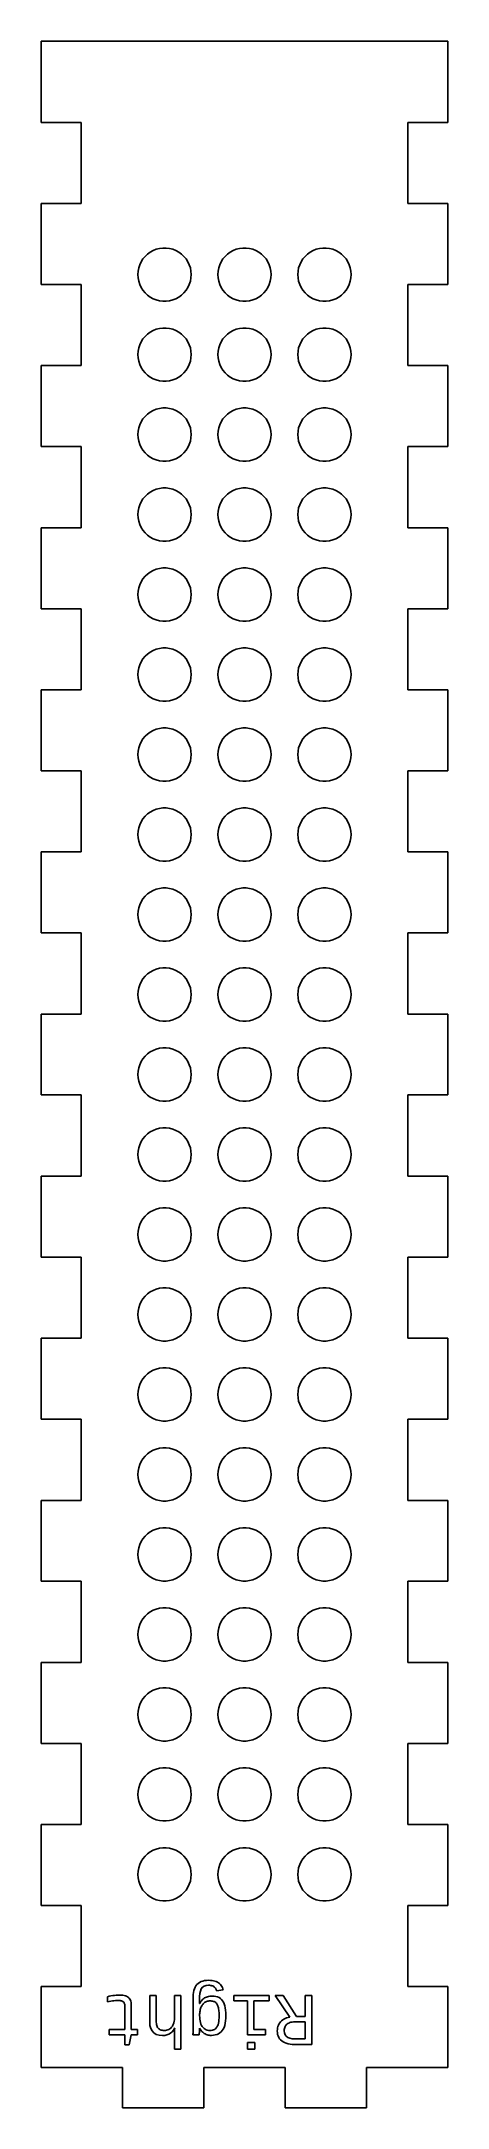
# Model space of a CAD drawing. Header units: metres. Extents: x -30 to 30, y -155 to 155.
import ezdxf

# ---------------------------------------------------------------- set-up
doc = ezdxf.new("R2010")
doc.units = ezdxf.units.M

msp = doc.modelspace()

# ---------------------------------------------------------------- linework, layer by layer
for p, q in [((30.5, 155), (-30.5, 155)), ((-30.5, 155), (-30.5, 142.845)), ((30.5, 142.845), (30.5, 155)), ((-30.5, 142.845), (-24.495, 142.845)), ((-24.495, 142.845), (-24.495, 130.675)), ((24.495, 130.675), (24.495, 142.845)), ((24.495, 142.845), (30.5, 142.845)), ((-24.495, 130.675), (-30.5, 130.675)), ((-30.5, 130.675), (-30.5, 118.525)), ((30.5, 130.675), (24.495, 130.675)), ((30.5, 118.525), (30.5, 130.675)), ((-15.9684, 120.501), (-15.8743, 120.995)), ((-15.8743, 120.995), (-15.7191, 121.472)), ((-15.7191, 121.472), (-15.5052, 121.927)), ((-15.5052, 121.927), (-15.2361, 122.351)), ((-15.2361, 122.351), (-14.9159, 122.738)), ((-14.9159, 122.738), (-14.5497, 123.082)), ((-14.5497, 123.082), (-14.1433, 123.377)), ((-14.1433, 123.377), (-13.7031, 123.619)), ((-13.7031, 123.619), (-13.2361, 123.804)), ((-13.2361, 123.804), (-12.7495, 123.929)), ((-12.7495, 123.929), (-12.2512, 123.992)), ((-12.2512, 123.992), (-11.7488, 123.992)), ((-11.7488, 123.992), (-11.2505, 123.929)), ((-11.2505, 123.929), (-10.7639, 123.804)), ((-10.7639, 123.804), (-10.2969, 123.619)), ((-10.2969, 123.619), (-9.85669, 123.377)), ((-9.85669, 123.377), (-9.4503, 123.082)), ((-9.4503, 123.082), (-9.08412, 122.738)), ((-9.08412, 122.738), (-8.76393, 122.351)), ((-8.76393, 122.351), (-8.49477, 121.927)), ((-8.49477, 121.927), (-8.28088, 121.472)), ((-8.28088, 121.472), (-8.12566, 120.995)), ((-8.12566, 120.995), (-8.03154, 120.501)), ((-3.96844, 120.501), (-3.87433, 120.995)), ((-3.87433, 120.995), (-3.7191, 121.472)), ((-3.7191, 121.472), (-3.50522, 121.927)), ((-3.50522, 121.927), (-3.23605, 122.351)), ((-3.23605, 122.351), (-2.91586, 122.738)), ((-2.91586, 122.738), (-2.54968, 123.082)), ((-2.54968, 123.082), (-2.1433, 123.377)), ((-2.1433, 123.377), (-1.70311, 123.619)), ((-1.70311, 123.619), (-1.23605, 123.804)), ((-1.23605, 123.804), (-0.74951, 123.929)), ((-0.74951, 123.929), (-0.25116, 123.992)), ((-0.25116, 123.992), (0.25116, 123.992)), ((0.25116, 123.992), (0.74951, 123.929)), ((0.74951, 123.929), (1.23605, 123.804)), ((1.23605, 123.804), (1.70311, 123.619)), ((1.70311, 123.619), (2.1433, 123.377)), ((2.1433, 123.377), (2.54968, 123.082)), ((2.54968, 123.082), (2.91586, 122.738)), ((2.91586, 122.738), (3.23605, 122.351)), ((3.23605, 122.351), (3.50522, 121.927)), ((3.50522, 121.927), (3.7191, 121.472)), ((3.7191, 121.472), (3.87433, 120.995)), ((3.87433, 120.995), (3.96844, 120.501)), ((8.03154, 120.501), (8.12566, 120.995)), ((8.12566, 120.995), (8.28088, 121.472)), ((8.28088, 121.472), (8.49477, 121.927)), ((8.49477, 121.927), (8.76393, 122.351)), ((8.76393, 122.351), (9.08412, 122.738)), ((9.08412, 122.738), (9.4503, 123.082)), ((9.4503, 123.082), (9.85669, 123.377)), ((9.85669, 123.377), (10.2969, 123.619)), ((10.2969, 123.619), (10.7639, 123.804)), ((10.7639, 123.804), (11.2505, 123.929)), ((11.2505, 123.929), (11.7488, 123.992)), ((11.7488, 123.992), (12.2512, 123.992)), ((12.2512, 123.992), (12.7495, 123.929)), ((12.7495, 123.929), (13.2361, 123.804)), ((13.2361, 123.804), (13.7031, 123.619)), ((13.7031, 123.619), (14.1433, 123.377)), ((14.1433, 123.377), (14.5497, 123.082)), ((14.5497, 123.082), (14.9159, 122.738)), ((14.9159, 122.738), (15.2361, 122.351)), ((15.2361, 122.351), (15.5052, 121.927)), ((15.5052, 121.927), (15.7191, 121.472)), ((15.7191, 121.472), (15.8743, 120.995)), ((15.8743, 120.995), (15.9684, 120.501)), ((-30.5, 118.525), (-24.495, 118.525)), ((-24.495, 118.525), (-24.495, 106.355)), ((-16, 120), (-15.9684, 120.501)), ((-15.9684, 119.499), (-16, 120)), ((-15.8743, 119.005), (-15.9684, 119.499)), ((-15.7191, 118.527), (-15.8743, 119.005)), ((-15.5052, 118.073), (-15.7191, 118.527)), ((-15.2361, 117.649), (-15.5052, 118.073)), ((-8.49477, 118.073), (-8.76393, 117.649)), ((-8.28088, 118.527), (-8.49477, 118.073)), ((-8.12566, 119.005), (-8.28088, 118.527)), ((-8.03154, 119.499), (-8.12566, 119.005)), ((-8.03154, 120.501), (-8, 120)), ((-8, 120), (-8.03154, 119.499)), ((-4, 120), (-3.96844, 120.501)), ((-3.96844, 119.499), (-4, 120)), ((-3.87433, 119.005), (-3.96844, 119.499)), ((-3.7191, 118.527), (-3.87433, 119.005)), ((-3.50522, 118.073), (-3.7191, 118.527)), ((-3.23605, 117.649), (-3.50522, 118.073)), ((3.50522, 118.073), (3.23605, 117.649)), ((3.7191, 118.527), (3.50522, 118.073)), ((3.87433, 119.005), (3.7191, 118.527)), ((3.96844, 119.499), (3.87433, 119.005)), ((3.96844, 120.501), (4, 120)), ((4, 120), (3.96844, 119.499)), ((8, 120), (8.03154, 120.501)), ((8.03154, 119.499), (8, 120)), ((8.12566, 119.005), (8.03154, 119.499)), ((8.28088, 118.527), (8.12566, 119.005)), ((8.49477, 118.073), (8.28088, 118.527)), ((8.76393, 117.649), (8.49477, 118.073)), ((15.5052, 118.073), (15.2361, 117.649)), ((15.7191, 118.527), (15.5052, 118.073)), ((15.8743, 119.005), (15.7191, 118.527)), ((15.9684, 119.499), (15.8743, 119.005)), ((15.9684, 120.501), (16, 120)), ((16, 120), (15.9684, 119.499)), ((24.495, 106.355), (24.495, 118.525)), ((24.495, 118.525), (30.5, 118.525)), ((-14.9159, 117.262), (-15.2361, 117.649)), ((-14.5497, 116.918), (-14.9159, 117.262)), ((-14.1433, 116.623), (-14.5497, 116.918)), ((-13.7031, 116.381), (-14.1433, 116.623)), ((-13.2361, 116.196), (-13.7031, 116.381)), ((-12.7495, 116.071), (-13.2361, 116.196)), ((-12.2512, 116.008), (-12.7495, 116.071)), ((-11.7488, 116.008), (-12.2512, 116.008)), ((-11.2505, 116.071), (-11.7488, 116.008)), ((-10.7639, 116.196), (-11.2505, 116.071)), ((-10.2969, 116.381), (-10.7639, 116.196)), ((-9.85669, 116.623), (-10.2969, 116.381)), ((-9.4503, 116.918), (-9.85669, 116.623)), ((-9.08412, 117.262), (-9.4503, 116.918)), ((-8.76393, 117.649), (-9.08412, 117.262)), ((-2.91586, 117.262), (-3.23605, 117.649)), ((-2.54968, 116.918), (-2.91586, 117.262)), ((-2.1433, 116.623), (-2.54968, 116.918)), ((-1.70311, 116.381), (-2.1433, 116.623)), ((-1.23605, 116.196), (-1.70311, 116.381)), ((-0.74951, 116.071), (-1.23605, 116.196)), ((-0.25116, 116.008), (-0.74951, 116.071)), ((0.25116, 116.008), (-0.25116, 116.008)), ((0.74951, 116.071), (0.25116, 116.008)), ((1.23605, 116.196), (0.74951, 116.071)), ((1.70311, 116.381), (1.23605, 116.196)), ((2.1433, 116.623), (1.70311, 116.381)), ((2.54968, 116.918), (2.1433, 116.623)), ((2.91586, 117.262), (2.54968, 116.918)), ((3.23605, 117.649), (2.91586, 117.262)), ((9.08412, 117.262), (8.76393, 117.649)), ((9.4503, 116.918), (9.08412, 117.262)), ((9.85669, 116.623), (9.4503, 116.918)), ((10.2969, 116.381), (9.85669, 116.623)), ((10.7639, 116.196), (10.2969, 116.381)), ((11.2505, 116.071), (10.7639, 116.196)), ((11.7488, 116.008), (11.2505, 116.071)), ((12.2512, 116.008), (11.7488, 116.008)), ((12.7495, 116.071), (12.2512, 116.008)), ((13.2361, 116.196), (12.7495, 116.071)), ((13.7031, 116.381), (13.2361, 116.196)), ((14.1433, 116.623), (13.7031, 116.381)), ((14.5497, 116.918), (14.1433, 116.623)), ((14.9159, 117.262), (14.5497, 116.918)), ((15.2361, 117.649), (14.9159, 117.262)), ((-14.1433, 111.377), (-13.7031, 111.619)), ((-13.7031, 111.619), (-13.2361, 111.804)), ((-13.2361, 111.804), (-12.7495, 111.929)), ((-12.7495, 111.929), (-12.2512, 111.992)), ((-12.2512, 111.992), (-11.7488, 111.992)), ((-11.7488, 111.992), (-11.2505, 111.929)), ((-11.2505, 111.929), (-10.7639, 111.804)), ((-10.7639, 111.804), (-10.2969, 111.619)), ((-10.2969, 111.619), (-9.85669, 111.377)), ((-2.1433, 111.377), (-1.70311, 111.619)), ((-1.70311, 111.619), (-1.23605, 111.804)), ((-1.23605, 111.804), (-0.74951, 111.929)), ((-0.74951, 111.929), (-0.25116, 111.992)), ((-0.25116, 111.992), (0.25116, 111.992)), ((0.25116, 111.992), (0.74951, 111.929)), ((0.74951, 111.929), (1.23605, 111.804)), ((1.23605, 111.804), (1.70311, 111.619)), ((1.70311, 111.619), (2.1433, 111.377)), ((9.85669, 111.377), (10.2969, 111.619)), ((10.2969, 111.619), (10.7639, 111.804)), ((10.7639, 111.804), (11.2505, 111.929)), ((11.2505, 111.929), (11.7488, 111.992)), ((11.7488, 111.992), (12.2512, 111.992)), ((12.2512, 111.992), (12.7495, 111.929)), ((12.7495, 111.929), (13.2361, 111.804)), ((13.2361, 111.804), (13.7031, 111.619)), ((13.7031, 111.619), (14.1433, 111.377)), ((-16, 108), (-15.9684, 108.501)), ((-15.9684, 108.501), (-15.8743, 108.995)), ((-15.8743, 108.995), (-15.7191, 109.472)), ((-15.7191, 109.472), (-15.5052, 109.927)), ((-15.5052, 109.927), (-15.2361, 110.351)), ((-15.2361, 110.351), (-14.9159, 110.738)), ((-14.9159, 110.738), (-14.5497, 111.082)), ((-14.5497, 111.082), (-14.1433, 111.377)), ((-9.85669, 111.377), (-9.4503, 111.082)), ((-9.4503, 111.082), (-9.08412, 110.738)), ((-9.08412, 110.738), (-8.76393, 110.351)), ((-8.76393, 110.351), (-8.49477, 109.927)), ((-8.49477, 109.927), (-8.28088, 109.472)), ((-8.28088, 109.472), (-8.12566, 108.995)), ((-8.12566, 108.995), (-8.03154, 108.501)), ((-8.03154, 108.501), (-8, 108)), ((-4, 108), (-3.96844, 108.501)), ((-3.96844, 108.501), (-3.87433, 108.995)), ((-3.87433, 108.995), (-3.7191, 109.472)), ((-3.7191, 109.472), (-3.50522, 109.927)), ((-3.50522, 109.927), (-3.23605, 110.351)), ((-3.23605, 110.351), (-2.91586, 110.738)), ((-2.91586, 110.738), (-2.54968, 111.082)), ((-2.54968, 111.082), (-2.1433, 111.377)), ((2.1433, 111.377), (2.54968, 111.082)), ((2.54968, 111.082), (2.91586, 110.738)), ((2.91586, 110.738), (3.23605, 110.351)), ((3.23605, 110.351), (3.50522, 109.927)), ((3.50522, 109.927), (3.7191, 109.472)), ((3.7191, 109.472), (3.87433, 108.995)), ((3.87433, 108.995), (3.96844, 108.501)), ((3.96844, 108.501), (4, 108)), ((8, 108), (8.03154, 108.501)), ((8.03154, 108.501), (8.12566, 108.995)), ((8.12566, 108.995), (8.28088, 109.472)), ((8.28088, 109.472), (8.49477, 109.927)), ((8.49477, 109.927), (8.76393, 110.351)), ((8.76393, 110.351), (9.08412, 110.738)), ((9.08412, 110.738), (9.4503, 111.082)), ((9.4503, 111.082), (9.85669, 111.377)), ((14.1433, 111.377), (14.5497, 111.082)), ((14.5497, 111.082), (14.9159, 110.738)), ((14.9159, 110.738), (15.2361, 110.351)), ((15.2361, 110.351), (15.5052, 109.927)), ((15.5052, 109.927), (15.7191, 109.472)), ((15.7191, 109.472), (15.8743, 108.995)), ((15.8743, 108.995), (15.9684, 108.501)), ((15.9684, 108.501), (16, 108)), ((-24.495, 106.355), (-30.5, 106.355)), ((-30.5, 106.355), (-30.5, 94.205)), ((-15.9684, 107.499), (-16, 108)), ((-15.8743, 107.005), (-15.9684, 107.499)), ((-15.7191, 106.527), (-15.8743, 107.005)), ((-15.5052, 106.073), (-15.7191, 106.527)), ((-15.2361, 105.649), (-15.5052, 106.073)), ((-14.9159, 105.262), (-15.2361, 105.649)), ((-8.76393, 105.649), (-9.08412, 105.262)), ((-8.49477, 106.073), (-8.76393, 105.649)), ((-8.28088, 106.527), (-8.49477, 106.073)), ((-8.12566, 107.005), (-8.28088, 106.527)), ((-8.03154, 107.499), (-8.12566, 107.005)), ((-8, 108), (-8.03154, 107.499)), ((-3.96844, 107.499), (-4, 108)), ((-3.87433, 107.005), (-3.96844, 107.499)), ((-3.7191, 106.527), (-3.87433, 107.005)), ((-3.50522, 106.073), (-3.7191, 106.527)), ((-3.23605, 105.649), (-3.50522, 106.073)), ((-2.91586, 105.262), (-3.23605, 105.649)), ((3.23605, 105.649), (2.91586, 105.262)), ((3.50522, 106.073), (3.23605, 105.649)), ((3.7191, 106.527), (3.50522, 106.073)), ((3.87433, 107.005), (3.7191, 106.527)), ((3.96844, 107.499), (3.87433, 107.005)), ((4, 108), (3.96844, 107.499)), ((8.03154, 107.499), (8, 108)), ((8.12566, 107.005), (8.03154, 107.499)), ((8.28088, 106.527), (8.12566, 107.005)), ((8.49477, 106.073), (8.28088, 106.527)), ((8.76393, 105.649), (8.49477, 106.073)), ((9.08412, 105.262), (8.76393, 105.649)), ((15.2361, 105.649), (14.9159, 105.262)), ((15.5052, 106.073), (15.2361, 105.649)), ((15.7191, 106.527), (15.5052, 106.073)), ((15.8743, 107.005), (15.7191, 106.527)), ((15.9684, 107.499), (15.8743, 107.005)), ((16, 108), (15.9684, 107.499)), ((30.5, 106.355), (24.495, 106.355)), ((30.5, 94.205), (30.5, 106.355)), ((-14.5497, 104.918), (-14.9159, 105.262)), ((-14.1433, 104.623), (-14.5497, 104.918)), ((-13.7031, 104.381), (-14.1433, 104.623)), ((-13.2361, 104.196), (-13.7031, 104.381)), ((-12.7495, 104.071), (-13.2361, 104.196)), ((-12.2512, 104.008), (-12.7495, 104.071)), ((-11.7488, 104.008), (-12.2512, 104.008)), ((-11.2505, 104.071), (-11.7488, 104.008)), ((-10.7639, 104.196), (-11.2505, 104.071)), ((-10.2969, 104.381), (-10.7639, 104.196)), ((-9.85669, 104.623), (-10.2969, 104.381)), ((-9.4503, 104.918), (-9.85669, 104.623)), ((-9.08412, 105.262), (-9.4503, 104.918)), ((-2.54968, 104.918), (-2.91586, 105.262)), ((-2.1433, 104.623), (-2.54968, 104.918)), ((-1.70311, 104.381), (-2.1433, 104.623)), ((-1.23605, 104.196), (-1.70311, 104.381)), ((-0.74951, 104.071), (-1.23605, 104.196)), ((-0.25116, 104.008), (-0.74951, 104.071)), ((0.25116, 104.008), (-0.25116, 104.008)), ((0.74951, 104.071), (0.25116, 104.008)), ((1.23605, 104.196), (0.74951, 104.071)), ((1.70311, 104.381), (1.23605, 104.196)), ((2.1433, 104.623), (1.70311, 104.381)), ((2.54968, 104.918), (2.1433, 104.623)), ((2.91586, 105.262), (2.54968, 104.918)), ((9.4503, 104.918), (9.08412, 105.262)), ((9.85669, 104.623), (9.4503, 104.918)), ((10.2969, 104.381), (9.85669, 104.623)), ((10.7639, 104.196), (10.2969, 104.381)), ((11.2505, 104.071), (10.7639, 104.196)), ((11.7488, 104.008), (11.2505, 104.071)), ((12.2512, 104.008), (11.7488, 104.008)), ((12.7495, 104.071), (12.2512, 104.008)), ((13.2361, 104.196), (12.7495, 104.071)), ((13.7031, 104.381), (13.2361, 104.196)), ((14.1433, 104.623), (13.7031, 104.381)), ((14.5497, 104.918), (14.1433, 104.623)), ((14.9159, 105.262), (14.5497, 104.918)), ((-14.5497, 99.082), (-14.1433, 99.3773)), ((-14.1433, 99.3773), (-13.7031, 99.6193)), ((-13.7031, 99.6193), (-13.2361, 99.8042)), ((-13.2361, 99.8042), (-12.7495, 99.9291)), ((-12.7495, 99.9291), (-12.2512, 99.9921)), ((-12.2512, 99.9921), (-11.7488, 99.9921)), ((-11.7488, 99.9921), (-11.2505, 99.9291)), ((-11.2505, 99.9291), (-10.7639, 99.8042)), ((-10.7639, 99.8042), (-10.2969, 99.6193)), ((-10.2969, 99.6193), (-9.85669, 99.3773)), ((-9.85669, 99.3773), (-9.4503, 99.082)), ((-2.54968, 99.082), (-2.1433, 99.3773)), ((-2.1433, 99.3773), (-1.70311, 99.6193)), ((-1.70311, 99.6193), (-1.23605, 99.8042)), ((-1.23605, 99.8042), (-0.74951, 99.9291)), ((-0.74951, 99.9291), (-0.25116, 99.9921)), ((-0.25116, 99.9921), (0.25116, 99.9921)), ((0.25116, 99.9921), (0.74951, 99.9291)), ((0.74951, 99.9291), (1.23605, 99.8042)), ((1.23605, 99.8042), (1.70311, 99.6193)), ((1.70311, 99.6193), (2.1433, 99.3773)), ((2.1433, 99.3773), (2.54968, 99.082)), ((9.4503, 99.082), (9.85669, 99.3773)), ((9.85669, 99.3773), (10.2969, 99.6193)), ((10.2969, 99.6193), (10.7639, 99.8042)), ((10.7639, 99.8042), (11.2505, 99.9291)), ((11.2505, 99.9291), (11.7488, 99.9921)), ((11.7488, 99.9921), (12.2512, 99.9921)), ((12.2512, 99.9921), (12.7495, 99.9291)), ((12.7495, 99.9291), (13.2361, 99.8042)), ((13.2361, 99.8042), (13.7031, 99.6193)), ((13.7031, 99.6193), (14.1433, 99.3773)), ((14.1433, 99.3773), (14.5497, 99.082)), ((-16, 96), (-15.9684, 96.5013)), ((-15.9684, 96.5013), (-15.8743, 96.9948)), ((-15.8743, 96.9948), (-15.7191, 97.4725)), ((-15.7191, 97.4725), (-15.5052, 97.927)), ((-15.5052, 97.927), (-15.2361, 98.3511)), ((-15.2361, 98.3511), (-14.9159, 98.7382)), ((-14.9159, 98.7382), (-14.5497, 99.082)), ((-9.4503, 99.082), (-9.08412, 98.7382)), ((-9.08412, 98.7382), (-8.76393, 98.3511)), ((-8.76393, 98.3511), (-8.49477, 97.927)), ((-8.49477, 97.927), (-8.28088, 97.4725)), ((-8.28088, 97.4725), (-8.12566, 96.9948)), ((-8.12566, 96.9948), (-8.03154, 96.5013)), ((-8.03154, 96.5013), (-8, 96)), ((-4, 96), (-3.96844, 96.5013)), ((-3.96844, 96.5013), (-3.87433, 96.9948)), ((-3.87433, 96.9948), (-3.7191, 97.4725)), ((-3.7191, 97.4725), (-3.50522, 97.927)), ((-3.50522, 97.927), (-3.23605, 98.3511)), ((-3.23605, 98.3511), (-2.91586, 98.7382)), ((-2.91586, 98.7382), (-2.54968, 99.082)), ((2.54968, 99.082), (2.91586, 98.7382)), ((2.91586, 98.7382), (3.23605, 98.3511)), ((3.23605, 98.3511), (3.50522, 97.927)), ((3.50522, 97.927), (3.7191, 97.4725)), ((3.7191, 97.4725), (3.87433, 96.9948)), ((3.87433, 96.9948), (3.96844, 96.5013)), ((3.96844, 96.5013), (4, 96)), ((8, 96), (8.03154, 96.5013)), ((8.03154, 96.5013), (8.12566, 96.9948)), ((8.12566, 96.9948), (8.28088, 97.4725)), ((8.28088, 97.4725), (8.49477, 97.927)), ((8.49477, 97.927), (8.76393, 98.3511)), ((8.76393, 98.3511), (9.08412, 98.7382)), ((9.08412, 98.7382), (9.4503, 99.082)), ((14.5497, 99.082), (14.9159, 98.7382)), ((14.9159, 98.7382), (15.2361, 98.3511)), ((15.2361, 98.3511), (15.5052, 97.927)), ((15.5052, 97.927), (15.7191, 97.4725)), ((15.7191, 97.4725), (15.8743, 96.9948)), ((15.8743, 96.9948), (15.9684, 96.5013)), ((15.9684, 96.5013), (16, 96)), ((-30.5, 94.205), (-24.495, 94.205)), ((-24.495, 94.205), (-24.495, 82.035)), ((-15.9684, 95.4987), (-16, 96)), ((-15.8743, 95.0052), (-15.9684, 95.4987)), ((-15.7191, 94.5275), (-15.8743, 95.0052)), ((-15.5052, 94.073), (-15.7191, 94.5275)), ((-15.2361, 93.6488), (-15.5052, 94.073)), ((-14.9159, 93.2618), (-15.2361, 93.6488)), ((-14.5497, 92.9179), (-14.9159, 93.2618)), ((-9.08412, 93.2618), (-9.4503, 92.9179)), ((-8.76393, 93.6488), (-9.08412, 93.2618)), ((-8.49477, 94.073), (-8.76393, 93.6488)), ((-8.28088, 94.5275), (-8.49477, 94.073)), ((-8.12566, 95.0052), (-8.28088, 94.5275)), ((-8.03154, 95.4987), (-8.12566, 95.0052)), ((-8, 96), (-8.03154, 95.4987)), ((-3.96844, 95.4987), (-4, 96)), ((-3.87433, 95.0052), (-3.96844, 95.4987)), ((-3.7191, 94.5275), (-3.87433, 95.0052)), ((-3.50522, 94.073), (-3.7191, 94.5275)), ((-3.23605, 93.6488), (-3.50522, 94.073)), ((-2.91586, 93.2618), (-3.23605, 93.6488)), ((-2.54968, 92.9179), (-2.91586, 93.2618)), ((2.91586, 93.2618), (2.54968, 92.9179)), ((3.23605, 93.6488), (2.91586, 93.2618)), ((3.50522, 94.073), (3.23605, 93.6488)), ((3.7191, 94.5275), (3.50522, 94.073)), ((3.87433, 95.0052), (3.7191, 94.5275)), ((3.96844, 95.4987), (3.87433, 95.0052)), ((4, 96), (3.96844, 95.4987)), ((8.03154, 95.4987), (8, 96)), ((8.12566, 95.0052), (8.03154, 95.4987)), ((8.28088, 94.5275), (8.12566, 95.0052)), ((8.49477, 94.073), (8.28088, 94.5275)), ((8.76393, 93.6488), (8.49477, 94.073)), ((9.08412, 93.2618), (8.76393, 93.6488)), ((9.4503, 92.9179), (9.08412, 93.2618)), ((14.9159, 93.2618), (14.5497, 92.9179)), ((15.2361, 93.6488), (14.9159, 93.2618)), ((15.5052, 94.073), (15.2361, 93.6488)), ((15.7191, 94.5275), (15.5052, 94.073)), ((15.8743, 95.0052), (15.7191, 94.5275)), ((15.9684, 95.4987), (15.8743, 95.0052)), ((16, 96), (15.9684, 95.4987)), ((24.495, 82.035), (24.495, 94.205)), ((24.495, 94.205), (30.5, 94.205)), ((-14.1433, 92.6227), (-14.5497, 92.9179)), ((-13.7031, 92.3807), (-14.1433, 92.6227)), ((-13.2361, 92.1958), (-13.7031, 92.3807)), ((-12.7495, 92.0708), (-13.2361, 92.1958)), ((-12.2512, 92.0079), (-12.7495, 92.0708)), ((-11.7488, 92.0079), (-12.2512, 92.0079)), ((-11.2505, 92.0708), (-11.7488, 92.0079)), ((-10.7639, 92.1958), (-11.2505, 92.0708)), ((-10.2969, 92.3807), (-10.7639, 92.1958)), ((-9.85669, 92.6227), (-10.2969, 92.3807)), ((-9.4503, 92.9179), (-9.85669, 92.6227)), ((-2.1433, 92.6227), (-2.54968, 92.9179)), ((-1.70311, 92.3807), (-2.1433, 92.6227)), ((-1.23605, 92.1958), (-1.70311, 92.3807)), ((-0.74951, 92.0708), (-1.23605, 92.1958)), ((-0.25116, 92.0079), (-0.74951, 92.0708)), ((0.25116, 92.0079), (-0.25116, 92.0079)), ((0.74951, 92.0708), (0.25116, 92.0079)), ((1.23605, 92.1958), (0.74951, 92.0708)), ((1.70311, 92.3807), (1.23605, 92.1958)), ((2.1433, 92.6227), (1.70311, 92.3807)), ((2.54968, 92.9179), (2.1433, 92.6227)), ((9.85669, 92.6227), (9.4503, 92.9179)), ((10.2969, 92.3807), (9.85669, 92.6227)), ((10.7639, 92.1958), (10.2969, 92.3807)), ((11.2505, 92.0708), (10.7639, 92.1958)), ((11.7488, 92.0079), (11.2505, 92.0708)), ((12.2512, 92.0079), (11.7488, 92.0079)), ((12.7495, 92.0708), (12.2512, 92.0079)), ((13.2361, 92.1958), (12.7495, 92.0708)), ((13.7031, 92.3807), (13.2361, 92.1958)), ((14.1433, 92.6227), (13.7031, 92.3807)), ((14.5497, 92.9179), (14.1433, 92.6227)), ((-14.9159, 86.7382), (-14.5497, 87.082)), ((-14.5497, 87.082), (-14.1433, 87.3773)), ((-14.1433, 87.3773), (-13.7031, 87.6193)), ((-13.7031, 87.6193), (-13.2361, 87.8042)), ((-13.2361, 87.8042), (-12.7495, 87.9291)), ((-12.7495, 87.9291), (-12.2512, 87.9921)), ((-12.2512, 87.9921), (-11.7488, 87.9921)), ((-11.7488, 87.9921), (-11.2505, 87.9291)), ((-11.2505, 87.9291), (-10.7639, 87.8042)), ((-10.7639, 87.8042), (-10.2969, 87.6193)), ((-10.2969, 87.6193), (-9.85669, 87.3773)), ((-9.85669, 87.3773), (-9.4503, 87.082)), ((-9.4503, 87.082), (-9.08412, 86.7382)), ((-2.91586, 86.7382), (-2.54968, 87.082)), ((-2.54968, 87.082), (-2.1433, 87.3773)), ((-2.1433, 87.3773), (-1.70311, 87.6193)), ((-1.70311, 87.6193), (-1.23605, 87.8042)), ((-1.23605, 87.8042), (-0.74951, 87.9291)), ((-0.74951, 87.9291), (-0.25116, 87.9921)), ((-0.25116, 87.9921), (0.25116, 87.9921)), ((0.25116, 87.9921), (0.74951, 87.9291)), ((0.74951, 87.9291), (1.23605, 87.8042)), ((1.23605, 87.8042), (1.70311, 87.6193)), ((1.70311, 87.6193), (2.1433, 87.3773)), ((2.1433, 87.3773), (2.54968, 87.082)), ((2.54968, 87.082), (2.91586, 86.7382)), ((9.08412, 86.7382), (9.4503, 87.082)), ((9.4503, 87.082), (9.85669, 87.3773)), ((9.85669, 87.3773), (10.2969, 87.6193)), ((10.2969, 87.6193), (10.7639, 87.8042)), ((10.7639, 87.8042), (11.2505, 87.9291)), ((11.2505, 87.9291), (11.7488, 87.9921)), ((11.7488, 87.9921), (12.2512, 87.9921)), ((12.2512, 87.9921), (12.7495, 87.9291)), ((12.7495, 87.9291), (13.2361, 87.8042)), ((13.2361, 87.8042), (13.7031, 87.6193)), ((13.7031, 87.6193), (14.1433, 87.3773)), ((14.1433, 87.3773), (14.5497, 87.082)), ((14.5497, 87.082), (14.9159, 86.7382)), ((-16, 84), (-15.9684, 84.5013)), ((-15.9684, 83.4987), (-16, 84)), ((-15.9684, 84.5013), (-15.8743, 84.9948)), ((-15.8743, 84.9948), (-15.7191, 85.4725)), ((-15.7191, 85.4725), (-15.5052, 85.927)), ((-15.5052, 85.927), (-15.2361, 86.3511)), ((-15.2361, 86.3511), (-14.9159, 86.7382)), ((-9.08412, 86.7382), (-8.76393, 86.3511)), ((-8.76393, 86.3511), (-8.49477, 85.927)), ((-8.49477, 85.927), (-8.28088, 85.4725)), ((-8.28088, 85.4725), (-8.12566, 84.9948)), ((-8.12566, 84.9948), (-8.03154, 84.5013)), ((-8.03154, 84.5013), (-8, 84)), ((-8, 84), (-8.03154, 83.4987)), ((-4, 84), (-3.96844, 84.5013)), ((-3.96844, 83.4987), (-4, 84)), ((-3.96844, 84.5013), (-3.87433, 84.9948)), ((-3.87433, 84.9948), (-3.7191, 85.4725)), ((-3.7191, 85.4725), (-3.50522, 85.927)), ((-3.50522, 85.927), (-3.23605, 86.3511)), ((-3.23605, 86.3511), (-2.91586, 86.7382)), ((2.91586, 86.7382), (3.23605, 86.3511)), ((3.23605, 86.3511), (3.50522, 85.927)), ((3.50522, 85.927), (3.7191, 85.4725)), ((3.7191, 85.4725), (3.87433, 84.9948)), ((3.87433, 84.9948), (3.96844, 84.5013)), ((3.96844, 84.5013), (4, 84)), ((4, 84), (3.96844, 83.4987)), ((8, 84), (8.03154, 84.5013)), ((8.03154, 83.4987), (8, 84)), ((8.03154, 84.5013), (8.12566, 84.9948)), ((8.12566, 84.9948), (8.28088, 85.4725)), ((8.28088, 85.4725), (8.49477, 85.927)), ((8.49477, 85.927), (8.76393, 86.3511)), ((8.76393, 86.3511), (9.08412, 86.7382)), ((14.9159, 86.7382), (15.2361, 86.3511)), ((15.2361, 86.3511), (15.5052, 85.927)), ((15.5052, 85.927), (15.7191, 85.4725)), ((15.7191, 85.4725), (15.8743, 84.9948)), ((15.8743, 84.9948), (15.9684, 84.5013)), ((15.9684, 84.5013), (16, 84)), ((16, 84), (15.9684, 83.4987)), ((-24.495, 82.035), (-30.5, 82.035)), ((-30.5, 82.035), (-30.5, 69.885)), ((-15.8743, 83.0052), (-15.9684, 83.4987)), ((-15.7191, 82.5275), (-15.8743, 83.0052)), ((-15.5052, 82.073), (-15.7191, 82.5275)), ((-15.2361, 81.6488), (-15.5052, 82.073)), ((-14.9159, 81.2618), (-15.2361, 81.6488)), ((-14.5497, 80.9179), (-14.9159, 81.2618)), ((-14.1433, 80.6227), (-14.5497, 80.9179)), ((-13.7031, 80.3807), (-14.1433, 80.6227)), ((-9.85669, 80.6227), (-10.2969, 80.3807)), ((-9.4503, 80.9179), (-9.85669, 80.6227)), ((-9.08412, 81.2618), (-9.4503, 80.9179)), ((-8.76393, 81.6488), (-9.08412, 81.2618)), ((-8.49477, 82.073), (-8.76393, 81.6488)), ((-8.28088, 82.5275), (-8.49477, 82.073)), ((-8.12566, 83.0052), (-8.28088, 82.5275)), ((-8.03154, 83.4987), (-8.12566, 83.0052)), ((-3.87433, 83.0052), (-3.96844, 83.4987)), ((-3.7191, 82.5275), (-3.87433, 83.0052)), ((-3.50522, 82.073), (-3.7191, 82.5275)), ((-3.23605, 81.6488), (-3.50522, 82.073)), ((-2.91586, 81.2618), (-3.23605, 81.6488)), ((-2.54968, 80.9179), (-2.91586, 81.2618)), ((-2.1433, 80.6227), (-2.54968, 80.9179)), ((-1.70311, 80.3807), (-2.1433, 80.6227)), ((2.1433, 80.6227), (1.70311, 80.3807)), ((2.54968, 80.9179), (2.1433, 80.6227)), ((2.91586, 81.2618), (2.54968, 80.9179)), ((3.23605, 81.6488), (2.91586, 81.2618)), ((3.50522, 82.073), (3.23605, 81.6488)), ((3.7191, 82.5275), (3.50522, 82.073)), ((3.87433, 83.0052), (3.7191, 82.5275)), ((3.96844, 83.4987), (3.87433, 83.0052)), ((8.12566, 83.0052), (8.03154, 83.4987)), ((8.28088, 82.5275), (8.12566, 83.0052)), ((8.49477, 82.073), (8.28088, 82.5275)), ((8.76393, 81.6488), (8.49477, 82.073)), ((9.08412, 81.2618), (8.76393, 81.6488)), ((9.4503, 80.9179), (9.08412, 81.2618)), ((9.85669, 80.6227), (9.4503, 80.9179)), ((10.2969, 80.3807), (9.85669, 80.6227)), ((14.1433, 80.6227), (13.7031, 80.3807)), ((14.5497, 80.9179), (14.1433, 80.6227)), ((14.9159, 81.2618), (14.5497, 80.9179)), ((15.2361, 81.6488), (14.9159, 81.2618)), ((15.5052, 82.073), (15.2361, 81.6488)), ((15.7191, 82.5275), (15.5052, 82.073)), ((15.8743, 83.0052), (15.7191, 82.5275)), ((15.9684, 83.4987), (15.8743, 83.0052)), ((30.5, 82.035), (24.495, 82.035)), ((30.5, 69.885), (30.5, 82.035)), ((-13.2361, 80.1958), (-13.7031, 80.3807)), ((-12.7495, 80.0708), (-13.2361, 80.1958)), ((-12.2512, 80.0079), (-12.7495, 80.0708)), ((-11.7488, 80.0079), (-12.2512, 80.0079)), ((-11.2505, 80.0708), (-11.7488, 80.0079)), ((-10.7639, 80.1958), (-11.2505, 80.0708)), ((-10.2969, 80.3807), (-10.7639, 80.1958)), ((-1.23605, 80.1958), (-1.70311, 80.3807)), ((-0.74951, 80.0708), (-1.23605, 80.1958)), ((-0.25116, 80.0079), (-0.74951, 80.0708)), ((0.25116, 80.0079), (-0.25116, 80.0079)), ((0.74951, 80.0708), (0.25116, 80.0079)), ((1.23605, 80.1958), (0.74951, 80.0708)), ((1.70311, 80.3807), (1.23605, 80.1958)), ((10.7639, 80.1958), (10.2969, 80.3807)), ((11.2505, 80.0708), (10.7639, 80.1958)), ((11.7488, 80.0079), (11.2505, 80.0708)), ((12.2512, 80.0079), (11.7488, 80.0079)), ((12.7495, 80.0708), (12.2512, 80.0079)), ((13.2361, 80.1958), (12.7495, 80.0708)), ((13.7031, 80.3807), (13.2361, 80.1958)), ((-15.2361, 74.3511), (-14.9159, 74.7382)), ((-14.9159, 74.7382), (-14.5497, 75.082)), ((-14.5497, 75.082), (-14.1433, 75.3773)), ((-14.1433, 75.3773), (-13.7031, 75.6193)), ((-13.7031, 75.6193), (-13.2361, 75.8042)), ((-13.2361, 75.8042), (-12.7495, 75.9291)), ((-12.7495, 75.9291), (-12.2512, 75.9921)), ((-12.2512, 75.9921), (-11.7488, 75.9921)), ((-11.7488, 75.9921), (-11.2505, 75.9291)), ((-11.2505, 75.9291), (-10.7639, 75.8042)), ((-10.7639, 75.8042), (-10.2969, 75.6193)), ((-10.2969, 75.6193), (-9.85669, 75.3773)), ((-9.85669, 75.3773), (-9.4503, 75.082)), ((-9.4503, 75.082), (-9.08412, 74.7382)), ((-9.08412, 74.7382), (-8.76393, 74.3511)), ((-3.23605, 74.3511), (-2.91586, 74.7382)), ((-2.91586, 74.7382), (-2.54968, 75.082)), ((-2.54968, 75.082), (-2.1433, 75.3773)), ((-2.1433, 75.3773), (-1.70311, 75.6193)), ((-1.70311, 75.6193), (-1.23605, 75.8042)), ((-1.23605, 75.8042), (-0.74951, 75.9291)), ((-0.74951, 75.9291), (-0.25116, 75.9921)), ((-0.25116, 75.9921), (0.25116, 75.9921)), ((0.25116, 75.9921), (0.74951, 75.9291)), ((0.74951, 75.9291), (1.23605, 75.8042)), ((1.23605, 75.8042), (1.70311, 75.6193)), ((1.70311, 75.6193), (2.1433, 75.3773)), ((2.1433, 75.3773), (2.54968, 75.082)), ((2.54968, 75.082), (2.91586, 74.7382)), ((2.91586, 74.7382), (3.23605, 74.3511)), ((8.76393, 74.3511), (9.08412, 74.7382)), ((9.08412, 74.7382), (9.4503, 75.082)), ((9.4503, 75.082), (9.85669, 75.3773)), ((9.85669, 75.3773), (10.2969, 75.6193)), ((10.2969, 75.6193), (10.7639, 75.8042)), ((10.7639, 75.8042), (11.2505, 75.9291)), ((11.2505, 75.9291), (11.7488, 75.9921)), ((11.7488, 75.9921), (12.2512, 75.9921)), ((12.2512, 75.9921), (12.7495, 75.9291)), ((12.7495, 75.9291), (13.2361, 75.8042)), ((13.2361, 75.8042), (13.7031, 75.6193)), ((13.7031, 75.6193), (14.1433, 75.3773)), ((14.1433, 75.3773), (14.5497, 75.082)), ((14.5497, 75.082), (14.9159, 74.7382)), ((14.9159, 74.7382), (15.2361, 74.3511)), ((-16, 72), (-15.9684, 72.5013)), ((-15.9684, 71.4987), (-16, 72)), ((-15.9684, 72.5013), (-15.8743, 72.9948)), ((-15.8743, 71.0052), (-15.9684, 71.4987)), ((-15.8743, 72.9948), (-15.7191, 73.4725)), ((-15.7191, 73.4725), (-15.5052, 73.927)), ((-15.5052, 73.927), (-15.2361, 74.3511)), ((-8.76393, 74.3511), (-8.49477, 73.927)), ((-8.49477, 73.927), (-8.28088, 73.4725)), ((-8.28088, 73.4725), (-8.12566, 72.9948)), ((-8.12566, 72.9948), (-8.03154, 72.5013)), ((-8.03154, 71.4987), (-8.12566, 71.0052)), ((-8.03154, 72.5013), (-8, 72)), ((-8, 72), (-8.03154, 71.4987)), ((-4, 72), (-3.96844, 72.5013)), ((-3.96844, 71.4987), (-4, 72)), ((-3.96844, 72.5013), (-3.87433, 72.9948)), ((-3.87433, 71.0052), (-3.96844, 71.4987)), ((-3.87433, 72.9948), (-3.7191, 73.4725)), ((-3.7191, 73.4725), (-3.50522, 73.927)), ((-3.50522, 73.927), (-3.23605, 74.3511)), ((3.23605, 74.3511), (3.50522, 73.927)), ((3.50522, 73.927), (3.7191, 73.4725)), ((3.7191, 73.4725), (3.87433, 72.9948)), ((3.87433, 72.9948), (3.96844, 72.5013)), ((3.96844, 71.4987), (3.87433, 71.0052)), ((3.96844, 72.5013), (4, 72)), ((4, 72), (3.96844, 71.4987)), ((8, 72), (8.03154, 72.5013)), ((8.03154, 71.4987), (8, 72)), ((8.03154, 72.5013), (8.12566, 72.9948)), ((8.12566, 71.0052), (8.03154, 71.4987)), ((8.12566, 72.9948), (8.28088, 73.4725)), ((8.28088, 73.4725), (8.49477, 73.927)), ((8.49477, 73.927), (8.76393, 74.3511)), ((15.2361, 74.3511), (15.5052, 73.927)), ((15.5052, 73.927), (15.7191, 73.4725)), ((15.7191, 73.4725), (15.8743, 72.9948)), ((15.8743, 72.9948), (15.9684, 72.5013)), ((15.9684, 71.4987), (15.8743, 71.0052)), ((15.9684, 72.5013), (16, 72)), ((16, 72), (15.9684, 71.4987)), ((-30.5, 69.885), (-24.495, 69.885)), ((-24.495, 69.885), (-24.495, 57.715)), ((-15.7191, 70.5275), (-15.8743, 71.0052)), ((-15.5052, 70.073), (-15.7191, 70.5275)), ((-15.2361, 69.6488), (-15.5052, 70.073)), ((-14.9159, 69.2618), (-15.2361, 69.6488)), ((-14.5497, 68.9179), (-14.9159, 69.2618)), ((-14.1433, 68.6227), (-14.5497, 68.9179)), ((-13.7031, 68.3807), (-14.1433, 68.6227)), ((-13.2361, 68.1958), (-13.7031, 68.3807)), ((-10.2969, 68.3807), (-10.7639, 68.1958)), ((-9.85669, 68.6227), (-10.2969, 68.3807)), ((-9.4503, 68.9179), (-9.85669, 68.6227)), ((-9.08412, 69.2618), (-9.4503, 68.9179)), ((-8.76393, 69.6488), (-9.08412, 69.2618)), ((-8.49477, 70.073), (-8.76393, 69.6488)), ((-8.28088, 70.5275), (-8.49477, 70.073)), ((-8.12566, 71.0052), (-8.28088, 70.5275)), ((-3.7191, 70.5275), (-3.87433, 71.0052)), ((-3.50522, 70.073), (-3.7191, 70.5275)), ((-3.23605, 69.6488), (-3.50522, 70.073)), ((-2.91586, 69.2618), (-3.23605, 69.6488)), ((-2.54968, 68.9179), (-2.91586, 69.2618)), ((-2.1433, 68.6227), (-2.54968, 68.9179)), ((-1.70311, 68.3807), (-2.1433, 68.6227)), ((-1.23605, 68.1958), (-1.70311, 68.3807)), ((1.70311, 68.3807), (1.23605, 68.1958)), ((2.1433, 68.6227), (1.70311, 68.3807)), ((2.54968, 68.9179), (2.1433, 68.6227)), ((2.91586, 69.2618), (2.54968, 68.9179)), ((3.23605, 69.6488), (2.91586, 69.2618)), ((3.50522, 70.073), (3.23605, 69.6488)), ((3.7191, 70.5275), (3.50522, 70.073)), ((3.87433, 71.0052), (3.7191, 70.5275)), ((8.28088, 70.5275), (8.12566, 71.0052)), ((8.49477, 70.073), (8.28088, 70.5275)), ((8.76393, 69.6488), (8.49477, 70.073)), ((9.08412, 69.2618), (8.76393, 69.6488)), ((9.4503, 68.9179), (9.08412, 69.2618)), ((9.85669, 68.6227), (9.4503, 68.9179)), ((10.2969, 68.3807), (9.85669, 68.6227)), ((10.7639, 68.1958), (10.2969, 68.3807)), ((13.7031, 68.3807), (13.2361, 68.1958)), ((14.1433, 68.6227), (13.7031, 68.3807)), ((14.5497, 68.9179), (14.1433, 68.6227)), ((14.9159, 69.2618), (14.5497, 68.9179)), ((15.2361, 69.6488), (14.9159, 69.2618)), ((15.5052, 70.073), (15.2361, 69.6488)), ((15.7191, 70.5275), (15.5052, 70.073)), ((15.8743, 71.0052), (15.7191, 70.5275)), ((24.495, 57.715), (24.495, 69.885)), ((24.495, 69.885), (30.5, 69.885)), ((-12.7495, 68.0708), (-13.2361, 68.1958)), ((-12.2512, 68.0079), (-12.7495, 68.0708)), ((-11.7488, 68.0079), (-12.2512, 68.0079)), ((-11.2505, 68.0708), (-11.7488, 68.0079)), ((-10.7639, 68.1958), (-11.2505, 68.0708)), ((-0.74951, 68.0708), (-1.23605, 68.1958)), ((-0.25116, 68.0079), (-0.74951, 68.0708)), ((0.25116, 68.0079), (-0.25116, 68.0079)), ((0.74951, 68.0708), (0.25116, 68.0079)), ((1.23605, 68.1958), (0.74951, 68.0708)), ((11.2505, 68.0708), (10.7639, 68.1958)), ((11.7488, 68.0079), (11.2505, 68.0708)), ((12.2512, 68.0079), (11.7488, 68.0079)), ((12.7495, 68.0708), (12.2512, 68.0079)), ((13.2361, 68.1958), (12.7495, 68.0708)), ((-15.5052, 61.927), (-15.2361, 62.3511)), ((-15.2361, 62.3511), (-14.9159, 62.7382)), ((-14.9159, 62.7382), (-14.5497, 63.082)), ((-14.5497, 63.082), (-14.1433, 63.3773)), ((-14.1433, 63.3773), (-13.7031, 63.6193)), ((-13.7031, 63.6193), (-13.2361, 63.8042)), ((-13.2361, 63.8042), (-12.7495, 63.9291)), ((-12.7495, 63.9291), (-12.2512, 63.9921)), ((-12.2512, 63.9921), (-11.7488, 63.9921)), ((-11.7488, 63.9921), (-11.2505, 63.9291)), ((-11.2505, 63.9291), (-10.7639, 63.8042)), ((-10.7639, 63.8042), (-10.2969, 63.6193)), ((-10.2969, 63.6193), (-9.85669, 63.3773)), ((-9.85669, 63.3773), (-9.4503, 63.082)), ((-9.4503, 63.082), (-9.08412, 62.7382)), ((-9.08412, 62.7382), (-8.76393, 62.3511)), ((-8.76393, 62.3511), (-8.49477, 61.927)), ((-3.50522, 61.927), (-3.23605, 62.3511)), ((-3.23605, 62.3511), (-2.91586, 62.7382)), ((-2.91586, 62.7382), (-2.54968, 63.082)), ((-2.54968, 63.082), (-2.1433, 63.3773)), ((-2.1433, 63.3773), (-1.70311, 63.6193)), ((-1.70311, 63.6193), (-1.23605, 63.8042)), ((-1.23605, 63.8042), (-0.74951, 63.9291)), ((-0.74951, 63.9291), (-0.25116, 63.9921)), ((-0.25116, 63.9921), (0.25116, 63.9921)), ((0.25116, 63.9921), (0.74951, 63.9291)), ((0.74951, 63.9291), (1.23605, 63.8042)), ((1.23605, 63.8042), (1.70311, 63.6193)), ((1.70311, 63.6193), (2.1433, 63.3773)), ((2.1433, 63.3773), (2.54968, 63.082)), ((2.54968, 63.082), (2.91586, 62.7382)), ((2.91586, 62.7382), (3.23605, 62.3511)), ((3.23605, 62.3511), (3.50522, 61.927)), ((8.49477, 61.927), (8.76393, 62.3511)), ((8.76393, 62.3511), (9.08412, 62.7382)), ((9.08412, 62.7382), (9.4503, 63.082)), ((9.4503, 63.082), (9.85669, 63.3773)), ((9.85669, 63.3773), (10.2969, 63.6193)), ((10.2969, 63.6193), (10.7639, 63.8042)), ((10.7639, 63.8042), (11.2505, 63.9291)), ((11.2505, 63.9291), (11.7488, 63.9921)), ((11.7488, 63.9921), (12.2512, 63.9921)), ((12.2512, 63.9921), (12.7495, 63.9291)), ((12.7495, 63.9291), (13.2361, 63.8042)), ((13.2361, 63.8042), (13.7031, 63.6193)), ((13.7031, 63.6193), (14.1433, 63.3773)), ((14.1433, 63.3773), (14.5497, 63.082)), ((14.5497, 63.082), (14.9159, 62.7382)), ((14.9159, 62.7382), (15.2361, 62.3511)), ((15.2361, 62.3511), (15.5052, 61.927)), ((-16, 60), (-15.9684, 60.5013)), ((-15.9684, 59.4987), (-16, 60)), ((-15.9684, 60.5013), (-15.8743, 60.9948)), ((-15.8743, 59.0052), (-15.9684, 59.4987)), ((-15.8743, 60.9948), (-15.7191, 61.4725)), ((-15.7191, 58.5275), (-15.8743, 59.0052)), ((-15.7191, 61.4725), (-15.5052, 61.927)), ((-8.49477, 61.927), (-8.28088, 61.4725)), ((-8.28088, 61.4725), (-8.12566, 60.9948)), ((-8.12566, 59.0052), (-8.28088, 58.5275)), ((-8.12566, 60.9948), (-8.03154, 60.5013)), ((-8.03154, 59.4987), (-8.12566, 59.0052)), ((-8.03154, 60.5013), (-8, 60)), ((-8, 60), (-8.03154, 59.4987)), ((-4, 60), (-3.96844, 60.5013)), ((-3.96844, 59.4987), (-4, 60)), ((-3.96844, 60.5013), (-3.87433, 60.9948)), ((-3.87433, 59.0052), (-3.96844, 59.4987)), ((-3.87433, 60.9948), (-3.7191, 61.4725)), ((-3.7191, 58.5275), (-3.87433, 59.0052)), ((-3.7191, 61.4725), (-3.50522, 61.927)), ((3.50522, 61.927), (3.7191, 61.4725)), ((3.7191, 61.4725), (3.87433, 60.9948)), ((3.87433, 59.0052), (3.7191, 58.5275)), ((3.87433, 60.9948), (3.96844, 60.5013)), ((3.96844, 59.4987), (3.87433, 59.0052)), ((3.96844, 60.5013), (4, 60)), ((4, 60), (3.96844, 59.4987)), ((8, 60), (8.03154, 60.5013)), ((8.03154, 59.4987), (8, 60)), ((8.03154, 60.5013), (8.12566, 60.9948)), ((8.12566, 59.0052), (8.03154, 59.4987)), ((8.12566, 60.9948), (8.28088, 61.4725)), ((8.28088, 58.5275), (8.12566, 59.0052)), ((8.28088, 61.4725), (8.49477, 61.927)), ((15.5052, 61.927), (15.7191, 61.4725)), ((15.7191, 61.4725), (15.8743, 60.9948)), ((15.8743, 59.0052), (15.7191, 58.5275)), ((15.8743, 60.9948), (15.9684, 60.5013)), ((15.9684, 59.4987), (15.8743, 59.0052)), ((15.9684, 60.5013), (16, 60)), ((16, 60), (15.9684, 59.4987)), ((-24.495, 57.715), (-30.5, 57.715)), ((-30.5, 57.715), (-30.5, 45.565)), ((-15.5052, 58.073), (-15.7191, 58.5275)), ((-15.2361, 57.6488), (-15.5052, 58.073)), ((-14.9159, 57.2618), (-15.2361, 57.6488)), ((-14.5497, 56.9179), (-14.9159, 57.2618)), ((-14.1433, 56.6227), (-14.5497, 56.9179)), ((-13.7031, 56.3807), (-14.1433, 56.6227)), ((-13.2361, 56.1958), (-13.7031, 56.3807)), ((-12.7495, 56.0708), (-13.2361, 56.1958)), ((-12.2512, 56.0079), (-12.7495, 56.0708)), ((-11.7488, 56.0079), (-12.2512, 56.0079)), ((-11.2505, 56.0708), (-11.7488, 56.0079)), ((-10.7639, 56.1958), (-11.2505, 56.0708)), ((-10.2969, 56.3807), (-10.7639, 56.1958)), ((-9.85669, 56.6227), (-10.2969, 56.3807)), ((-9.4503, 56.9179), (-9.85669, 56.6227)), ((-9.08412, 57.2618), (-9.4503, 56.9179)), ((-8.76393, 57.6488), (-9.08412, 57.2618)), ((-8.49477, 58.073), (-8.76393, 57.6488)), ((-8.28088, 58.5275), (-8.49477, 58.073)), ((-3.50522, 58.073), (-3.7191, 58.5275)), ((-3.23605, 57.6488), (-3.50522, 58.073)), ((-2.91586, 57.2618), (-3.23605, 57.6488)), ((-2.54968, 56.9179), (-2.91586, 57.2618)), ((-2.1433, 56.6227), (-2.54968, 56.9179)), ((-1.70311, 56.3807), (-2.1433, 56.6227)), ((-1.23605, 56.1958), (-1.70311, 56.3807)), ((-0.74951, 56.0708), (-1.23605, 56.1958)), ((-0.25116, 56.0079), (-0.74951, 56.0708)), ((0.25116, 56.0079), (-0.25116, 56.0079)), ((0.74951, 56.0708), (0.25116, 56.0079)), ((1.23605, 56.1958), (0.74951, 56.0708)), ((1.70311, 56.3807), (1.23605, 56.1958)), ((2.1433, 56.6227), (1.70311, 56.3807)), ((2.54968, 56.9179), (2.1433, 56.6227)), ((2.91586, 57.2618), (2.54968, 56.9179)), ((3.23605, 57.6488), (2.91586, 57.2618)), ((3.50522, 58.073), (3.23605, 57.6488)), ((3.7191, 58.5275), (3.50522, 58.073)), ((8.49477, 58.073), (8.28088, 58.5275)), ((8.76393, 57.6488), (8.49477, 58.073)), ((9.08412, 57.2618), (8.76393, 57.6488)), ((9.4503, 56.9179), (9.08412, 57.2618)), ((9.85669, 56.6227), (9.4503, 56.9179)), ((10.2969, 56.3807), (9.85669, 56.6227)), ((10.7639, 56.1958), (10.2969, 56.3807)), ((11.2505, 56.0708), (10.7639, 56.1958)), ((11.7488, 56.0079), (11.2505, 56.0708)), ((12.2512, 56.0079), (11.7488, 56.0079)), ((12.7495, 56.0708), (12.2512, 56.0079)), ((13.2361, 56.1958), (12.7495, 56.0708)), ((13.7031, 56.3807), (13.2361, 56.1958)), ((14.1433, 56.6227), (13.7031, 56.3807)), ((14.5497, 56.9179), (14.1433, 56.6227)), ((14.9159, 57.2618), (14.5497, 56.9179)), ((15.2361, 57.6488), (14.9159, 57.2618)), ((15.5052, 58.073), (15.2361, 57.6488)), ((15.7191, 58.5275), (15.5052, 58.073)), ((30.5, 57.715), (24.495, 57.715)), ((30.5, 45.565), (30.5, 57.715)), ((-15.7191, 49.4725), (-15.5052, 49.927)), ((-15.5052, 49.927), (-15.2361, 50.3511)), ((-15.2361, 50.3511), (-14.9159, 50.7382)), ((-14.9159, 50.7382), (-14.5497, 51.082)), ((-14.5497, 51.082), (-14.1433, 51.3773)), ((-14.1433, 51.3773), (-13.7031, 51.6193)), ((-13.7031, 51.6193), (-13.2361, 51.8042)), ((-13.2361, 51.8042), (-12.7495, 51.9291)), ((-12.7495, 51.9291), (-12.2512, 51.9921)), ((-12.2512, 51.9921), (-11.7488, 51.9921)), ((-11.7488, 51.9921), (-11.2505, 51.9291)), ((-11.2505, 51.9291), (-10.7639, 51.8042)), ((-10.7639, 51.8042), (-10.2969, 51.6193)), ((-10.2969, 51.6193), (-9.85669, 51.3773)), ((-9.85669, 51.3773), (-9.4503, 51.082)), ((-9.4503, 51.082), (-9.08412, 50.7382)), ((-9.08412, 50.7382), (-8.76393, 50.3511)), ((-8.76393, 50.3511), (-8.49477, 49.927)), ((-8.49477, 49.927), (-8.28088, 49.4725)), ((-3.7191, 49.4725), (-3.50522, 49.927)), ((-3.50522, 49.927), (-3.23605, 50.3511)), ((-3.23605, 50.3511), (-2.91586, 50.7382)), ((-2.91586, 50.7382), (-2.54968, 51.082)), ((-2.54968, 51.082), (-2.1433, 51.3773)), ((-2.1433, 51.3773), (-1.70311, 51.6193)), ((-1.70311, 51.6193), (-1.23605, 51.8042)), ((-1.23605, 51.8042), (-0.74951, 51.9291)), ((-0.74951, 51.9291), (-0.25116, 51.9921)), ((-0.25116, 51.9921), (0.25116, 51.9921)), ((0.25116, 51.9921), (0.74951, 51.9291)), ((0.74951, 51.9291), (1.23605, 51.8042)), ((1.23605, 51.8042), (1.70311, 51.6193)), ((1.70311, 51.6193), (2.1433, 51.3773)), ((2.1433, 51.3773), (2.54968, 51.082)), ((2.54968, 51.082), (2.91586, 50.7382)), ((2.91586, 50.7382), (3.23605, 50.3511)), ((3.23605, 50.3511), (3.50522, 49.927)), ((3.50522, 49.927), (3.7191, 49.4725)), ((8.28088, 49.4725), (8.49477, 49.927)), ((8.49477, 49.927), (8.76393, 50.3511)), ((8.76393, 50.3511), (9.08412, 50.7382)), ((9.08412, 50.7382), (9.4503, 51.082)), ((9.4503, 51.082), (9.85669, 51.3773)), ((9.85669, 51.3773), (10.2969, 51.6193)), ((10.2969, 51.6193), (10.7639, 51.8042)), ((10.7639, 51.8042), (11.2505, 51.9291)), ((11.2505, 51.9291), (11.7488, 51.9921)), ((11.7488, 51.9921), (12.2512, 51.9921)), ((12.2512, 51.9921), (12.7495, 51.9291)), ((12.7495, 51.9291), (13.2361, 51.8042)), ((13.2361, 51.8042), (13.7031, 51.6193)), ((13.7031, 51.6193), (14.1433, 51.3773)), ((14.1433, 51.3773), (14.5497, 51.082)), ((14.5497, 51.082), (14.9159, 50.7382)), ((14.9159, 50.7382), (15.2361, 50.3511)), ((15.2361, 50.3511), (15.5052, 49.927)), ((15.5052, 49.927), (15.7191, 49.4725)), ((-16, 48), (-15.9684, 48.5013)), ((-15.9684, 47.4987), (-16, 48)), ((-15.9684, 48.5013), (-15.8743, 48.9948)), ((-15.8743, 47.0052), (-15.9684, 47.4987)), ((-15.8743, 48.9948), (-15.7191, 49.4725)), ((-15.7191, 46.5275), (-15.8743, 47.0052)), ((-15.5052, 46.073), (-15.7191, 46.5275)), ((-8.28088, 46.5275), (-8.49477, 46.073)), ((-8.28088, 49.4725), (-8.12566, 48.9948)), ((-8.12566, 47.0052), (-8.28088, 46.5275)), ((-8.12566, 48.9948), (-8.03154, 48.5013)), ((-8.03154, 47.4987), (-8.12566, 47.0052)), ((-8.03154, 48.5013), (-8, 48)), ((-8, 48), (-8.03154, 47.4987)), ((-4, 48), (-3.96844, 48.5013)), ((-3.96844, 47.4987), (-4, 48)), ((-3.96844, 48.5013), (-3.87433, 48.9948)), ((-3.87433, 47.0052), (-3.96844, 47.4987)), ((-3.87433, 48.9948), (-3.7191, 49.4725)), ((-3.7191, 46.5275), (-3.87433, 47.0052)), ((-3.50522, 46.073), (-3.7191, 46.5275)), ((3.7191, 46.5275), (3.50522, 46.073)), ((3.7191, 49.4725), (3.87433, 48.9948)), ((3.87433, 47.0052), (3.7191, 46.5275)), ((3.87433, 48.9948), (3.96844, 48.5013)), ((3.96844, 47.4987), (3.87433, 47.0052)), ((3.96844, 48.5013), (4, 48)), ((4, 48), (3.96844, 47.4987)), ((8, 48), (8.03154, 48.5013)), ((8.03154, 47.4987), (8, 48)), ((8.03154, 48.5013), (8.12566, 48.9948)), ((8.12566, 47.0052), (8.03154, 47.4987)), ((8.12566, 48.9948), (8.28088, 49.4725)), ((8.28088, 46.5275), (8.12566, 47.0052)), ((8.49477, 46.073), (8.28088, 46.5275)), ((15.7191, 46.5275), (15.5052, 46.073)), ((15.7191, 49.4725), (15.8743, 48.9948)), ((15.8743, 47.0052), (15.7191, 46.5275)), ((15.8743, 48.9948), (15.9684, 48.5013)), ((15.9684, 47.4987), (15.8743, 47.0052)), ((15.9684, 48.5013), (16, 48)), ((16, 48), (15.9684, 47.4987)), ((-30.5, 45.565), (-24.495, 45.565)), ((-24.495, 45.565), (-24.495, 33.395)), ((-15.2361, 45.6488), (-15.5052, 46.073)), ((-14.9159, 45.2618), (-15.2361, 45.6488)), ((-14.5497, 44.9179), (-14.9159, 45.2618)), ((-14.1433, 44.6227), (-14.5497, 44.9179)), ((-13.7031, 44.3807), (-14.1433, 44.6227)), ((-13.2361, 44.1958), (-13.7031, 44.3807)), ((-12.7495, 44.0708), (-13.2361, 44.1958)), ((-12.2512, 44.0079), (-12.7495, 44.0708)), ((-11.7488, 44.0079), (-12.2512, 44.0079)), ((-11.2505, 44.0708), (-11.7488, 44.0079)), ((-10.7639, 44.1958), (-11.2505, 44.0708)), ((-10.2969, 44.3807), (-10.7639, 44.1958)), ((-9.85669, 44.6227), (-10.2969, 44.3807)), ((-9.4503, 44.9179), (-9.85669, 44.6227)), ((-9.08412, 45.2618), (-9.4503, 44.9179)), ((-8.76393, 45.6488), (-9.08412, 45.2618)), ((-8.49477, 46.073), (-8.76393, 45.6488)), ((-3.23605, 45.6488), (-3.50522, 46.073)), ((-2.91586, 45.2618), (-3.23605, 45.6488)), ((-2.54968, 44.9179), (-2.91586, 45.2618)), ((-2.1433, 44.6227), (-2.54968, 44.9179)), ((-1.70311, 44.3807), (-2.1433, 44.6227)), ((-1.23605, 44.1958), (-1.70311, 44.3807)), ((-0.74951, 44.0708), (-1.23605, 44.1958)), ((-0.25116, 44.0079), (-0.74951, 44.0708)), ((0.25116, 44.0079), (-0.25116, 44.0079)), ((0.74951, 44.0708), (0.25116, 44.0079)), ((1.23605, 44.1958), (0.74951, 44.0708)), ((1.70311, 44.3807), (1.23605, 44.1958)), ((2.1433, 44.6227), (1.70311, 44.3807)), ((2.54968, 44.9179), (2.1433, 44.6227)), ((2.91586, 45.2618), (2.54968, 44.9179)), ((3.23605, 45.6488), (2.91586, 45.2618)), ((3.50522, 46.073), (3.23605, 45.6488)), ((8.76393, 45.6488), (8.49477, 46.073)), ((9.08412, 45.2618), (8.76393, 45.6488)), ((9.4503, 44.9179), (9.08412, 45.2618)), ((9.85669, 44.6227), (9.4503, 44.9179)), ((10.2969, 44.3807), (9.85669, 44.6227)), ((10.7639, 44.1958), (10.2969, 44.3807)), ((11.2505, 44.0708), (10.7639, 44.1958)), ((11.7488, 44.0079), (11.2505, 44.0708)), ((12.2512, 44.0079), (11.7488, 44.0079)), ((12.7495, 44.0708), (12.2512, 44.0079)), ((13.2361, 44.1958), (12.7495, 44.0708)), ((13.7031, 44.3807), (13.2361, 44.1958)), ((14.1433, 44.6227), (13.7031, 44.3807)), ((14.5497, 44.9179), (14.1433, 44.6227)), ((14.9159, 45.2618), (14.5497, 44.9179)), ((15.2361, 45.6488), (14.9159, 45.2618)), ((15.5052, 46.073), (15.2361, 45.6488)), ((24.495, 33.395), (24.495, 45.565)), ((24.495, 45.565), (30.5, 45.565)), ((-15.8743, 36.9948), (-15.7191, 37.4725)), ((-15.7191, 37.4725), (-15.5052, 37.927)), ((-15.5052, 37.927), (-15.2361, 38.3511)), ((-15.2361, 38.3511), (-14.9159, 38.7382)), ((-14.9159, 38.7382), (-14.5497, 39.082)), ((-14.5497, 39.082), (-14.1433, 39.3773)), ((-14.1433, 39.3773), (-13.7031, 39.6193)), ((-13.7031, 39.6193), (-13.2361, 39.8042)), ((-13.2361, 39.8042), (-12.7495, 39.9291)), ((-12.7495, 39.9291), (-12.2512, 39.9921)), ((-12.2512, 39.9921), (-11.7488, 39.9921)), ((-11.7488, 39.9921), (-11.2505, 39.9291)), ((-11.2505, 39.9291), (-10.7639, 39.8042)), ((-10.7639, 39.8042), (-10.2969, 39.6193)), ((-10.2969, 39.6193), (-9.85669, 39.3773)), ((-9.85669, 39.3773), (-9.4503, 39.082)), ((-9.4503, 39.082), (-9.08412, 38.7382)), ((-9.08412, 38.7382), (-8.76393, 38.3511)), ((-8.76393, 38.3511), (-8.49477, 37.927)), ((-8.49477, 37.927), (-8.28088, 37.4725)), ((-8.28088, 37.4725), (-8.12566, 36.9948)), ((-3.87433, 36.9948), (-3.7191, 37.4725)), ((-3.7191, 37.4725), (-3.50522, 37.927)), ((-3.50522, 37.927), (-3.23605, 38.3511)), ((-3.23605, 38.3511), (-2.91586, 38.7382)), ((-2.91586, 38.7382), (-2.54968, 39.082)), ((-2.54968, 39.082), (-2.1433, 39.3773)), ((-2.1433, 39.3773), (-1.70311, 39.6193)), ((-1.70311, 39.6193), (-1.23605, 39.8042)), ((-1.23605, 39.8042), (-0.74951, 39.9291)), ((-0.74951, 39.9291), (-0.25116, 39.9921)), ((-0.25116, 39.9921), (0.25116, 39.9921)), ((0.25116, 39.9921), (0.74951, 39.9291)), ((0.74951, 39.9291), (1.23605, 39.8042)), ((1.23605, 39.8042), (1.70311, 39.6193)), ((1.70311, 39.6193), (2.1433, 39.3773)), ((2.1433, 39.3773), (2.54968, 39.082)), ((2.54968, 39.082), (2.91586, 38.7382)), ((2.91586, 38.7382), (3.23605, 38.3511)), ((3.23605, 38.3511), (3.50522, 37.927)), ((3.50522, 37.927), (3.7191, 37.4725)), ((3.7191, 37.4725), (3.87433, 36.9948)), ((8.12566, 36.9948), (8.28088, 37.4725)), ((8.28088, 37.4725), (8.49477, 37.927)), ((8.49477, 37.927), (8.76393, 38.3511)), ((8.76393, 38.3511), (9.08412, 38.7382)), ((9.08412, 38.7382), (9.4503, 39.082)), ((9.4503, 39.082), (9.85669, 39.3773)), ((9.85669, 39.3773), (10.2969, 39.6193)), ((10.2969, 39.6193), (10.7639, 39.8042)), ((10.7639, 39.8042), (11.2505, 39.9291)), ((11.2505, 39.9291), (11.7488, 39.9921)), ((11.7488, 39.9921), (12.2512, 39.9921)), ((12.2512, 39.9921), (12.7495, 39.9291)), ((12.7495, 39.9291), (13.2361, 39.8042)), ((13.2361, 39.8042), (13.7031, 39.6193)), ((13.7031, 39.6193), (14.1433, 39.3773)), ((14.1433, 39.3773), (14.5497, 39.082)), ((14.5497, 39.082), (14.9159, 38.7382)), ((14.9159, 38.7382), (15.2361, 38.3511)), ((15.2361, 38.3511), (15.5052, 37.927)), ((15.5052, 37.927), (15.7191, 37.4725)), ((15.7191, 37.4725), (15.8743, 36.9948)), ((-16, 36), (-15.9684, 36.5013)), ((-15.9684, 35.4987), (-16, 36)), ((-15.9684, 36.5013), (-15.8743, 36.9948)), ((-15.8743, 35.0052), (-15.9684, 35.4987)), ((-15.7191, 34.5275), (-15.8743, 35.0052)), ((-15.5052, 34.073), (-15.7191, 34.5275)), ((-8.28088, 34.5275), (-8.49477, 34.073)), ((-8.12566, 35.0052), (-8.28088, 34.5275)), ((-8.12566, 36.9948), (-8.03154, 36.5013)), ((-8.03154, 35.4987), (-8.12566, 35.0052)), ((-8.03154, 36.5013), (-8, 36)), ((-8, 36), (-8.03154, 35.4987)), ((-4, 36), (-3.96844, 36.5013)), ((-3.96844, 35.4987), (-4, 36)), ((-3.96844, 36.5013), (-3.87433, 36.9948)), ((-3.87433, 35.0052), (-3.96844, 35.4987)), ((-3.7191, 34.5275), (-3.87433, 35.0052)), ((-3.50522, 34.073), (-3.7191, 34.5275)), ((3.7191, 34.5275), (3.50522, 34.073)), ((3.87433, 35.0052), (3.7191, 34.5275)), ((3.87433, 36.9948), (3.96844, 36.5013)), ((3.96844, 35.4987), (3.87433, 35.0052)), ((3.96844, 36.5013), (4, 36)), ((4, 36), (3.96844, 35.4987)), ((8, 36), (8.03154, 36.5013)), ((8.03154, 35.4987), (8, 36)), ((8.03154, 36.5013), (8.12566, 36.9948)), ((8.12566, 35.0052), (8.03154, 35.4987)), ((8.28088, 34.5275), (8.12566, 35.0052)), ((8.49477, 34.073), (8.28088, 34.5275)), ((15.7191, 34.5275), (15.5052, 34.073)), ((15.8743, 35.0052), (15.7191, 34.5275)), ((15.8743, 36.9948), (15.9684, 36.5013)), ((15.9684, 35.4987), (15.8743, 35.0052)), ((15.9684, 36.5013), (16, 36)), ((16, 36), (15.9684, 35.4987)), ((-24.495, 33.395), (-30.5, 33.395)), ((-30.5, 33.395), (-30.5, 21.245)), ((-15.2361, 33.6488), (-15.5052, 34.073)), ((-14.9159, 33.2618), (-15.2361, 33.6488)), ((-14.5497, 32.9179), (-14.9159, 33.2618)), ((-14.1433, 32.6227), (-14.5497, 32.9179)), ((-13.7031, 32.3807), (-14.1433, 32.6227)), ((-13.2361, 32.1958), (-13.7031, 32.3807)), ((-12.7495, 32.0708), (-13.2361, 32.1958)), ((-12.2512, 32.0079), (-12.7495, 32.0708)), ((-11.7488, 32.0079), (-12.2512, 32.0079)), ((-11.2505, 32.0708), (-11.7488, 32.0079)), ((-10.7639, 32.1958), (-11.2505, 32.0708)), ((-10.2969, 32.3807), (-10.7639, 32.1958)), ((-9.85669, 32.6227), (-10.2969, 32.3807)), ((-9.4503, 32.9179), (-9.85669, 32.6227)), ((-9.08412, 33.2618), (-9.4503, 32.9179)), ((-8.76393, 33.6488), (-9.08412, 33.2618)), ((-8.49477, 34.073), (-8.76393, 33.6488)), ((-3.23605, 33.6488), (-3.50522, 34.073)), ((-2.91586, 33.2618), (-3.23605, 33.6488)), ((-2.54968, 32.9179), (-2.91586, 33.2618)), ((-2.1433, 32.6227), (-2.54968, 32.9179)), ((-1.70311, 32.3807), (-2.1433, 32.6227)), ((-1.23605, 32.1958), (-1.70311, 32.3807)), ((-0.74951, 32.0708), (-1.23605, 32.1958)), ((-0.25116, 32.0079), (-0.74951, 32.0708)), ((0.25116, 32.0079), (-0.25116, 32.0079)), ((0.74951, 32.0708), (0.25116, 32.0079)), ((1.23605, 32.1958), (0.74951, 32.0708)), ((1.70311, 32.3807), (1.23605, 32.1958)), ((2.1433, 32.6227), (1.70311, 32.3807)), ((2.54968, 32.9179), (2.1433, 32.6227)), ((2.91586, 33.2618), (2.54968, 32.9179)), ((3.23605, 33.6488), (2.91586, 33.2618)), ((3.50522, 34.073), (3.23605, 33.6488)), ((8.76393, 33.6488), (8.49477, 34.073)), ((9.08412, 33.2618), (8.76393, 33.6488)), ((9.4503, 32.9179), (9.08412, 33.2618)), ((9.85669, 32.6227), (9.4503, 32.9179)), ((10.2969, 32.3807), (9.85669, 32.6227)), ((10.7639, 32.1958), (10.2969, 32.3807)), ((11.2505, 32.0708), (10.7639, 32.1958)), ((11.7488, 32.0079), (11.2505, 32.0708)), ((12.2512, 32.0079), (11.7488, 32.0079)), ((12.7495, 32.0708), (12.2512, 32.0079)), ((13.2361, 32.1958), (12.7495, 32.0708)), ((13.7031, 32.3807), (13.2361, 32.1958)), ((14.1433, 32.6227), (13.7031, 32.3807)), ((14.5497, 32.9179), (14.1433, 32.6227)), ((14.9159, 33.2618), (14.5497, 32.9179)), ((15.2361, 33.6488), (14.9159, 33.2618)), ((15.5052, 34.073), (15.2361, 33.6488)), ((30.5, 33.395), (24.495, 33.395)), ((30.5, 21.245), (30.5, 33.395)), ((-13.2361, 27.8042), (-12.7495, 27.9291)), ((-12.7495, 27.9291), (-12.2512, 27.9921)), ((-12.2512, 27.9921), (-11.7488, 27.9921)), ((-11.7488, 27.9921), (-11.2505, 27.9291)), ((-11.2505, 27.9291), (-10.7639, 27.8042)), ((-1.23605, 27.8042), (-0.74951, 27.9291)), ((-0.74951, 27.9291), (-0.25116, 27.9921)), ((-0.25116, 27.9921), (0.25116, 27.9921)), ((0.25116, 27.9921), (0.74951, 27.9291)), ((0.74951, 27.9291), (1.23605, 27.8042)), ((10.7639, 27.8042), (11.2505, 27.9291)), ((11.2505, 27.9291), (11.7488, 27.9921)), ((11.7488, 27.9921), (12.2512, 27.9921)), ((12.2512, 27.9921), (12.7495, 27.9291)), ((12.7495, 27.9291), (13.2361, 27.8042)), ((-15.9684, 24.5013), (-15.8743, 24.9948)), ((-15.8743, 24.9948), (-15.7191, 25.4725)), ((-15.7191, 25.4725), (-15.5052, 25.927)), ((-15.5052, 25.927), (-15.2361, 26.3511)), ((-15.2361, 26.3511), (-14.9159, 26.7382)), ((-14.9159, 26.7382), (-14.5497, 27.082)), ((-14.5497, 27.082), (-14.1433, 27.3773)), ((-14.1433, 27.3773), (-13.7031, 27.6193)), ((-13.7031, 27.6193), (-13.2361, 27.8042)), ((-10.7639, 27.8042), (-10.2969, 27.6193)), ((-10.2969, 27.6193), (-9.85669, 27.3773)), ((-9.85669, 27.3773), (-9.4503, 27.082)), ((-9.4503, 27.082), (-9.08412, 26.7382)), ((-9.08412, 26.7382), (-8.76393, 26.3511)), ((-8.76393, 26.3511), (-8.49477, 25.927)), ((-8.49477, 25.927), (-8.28088, 25.4725)), ((-8.28088, 25.4725), (-8.12566, 24.9948)), ((-8.12566, 24.9948), (-8.03154, 24.5013)), ((-3.96844, 24.5013), (-3.87433, 24.9948)), ((-3.87433, 24.9948), (-3.7191, 25.4725)), ((-3.7191, 25.4725), (-3.50522, 25.927)), ((-3.50522, 25.927), (-3.23605, 26.3511)), ((-3.23605, 26.3511), (-2.91586, 26.7382)), ((-2.91586, 26.7382), (-2.54968, 27.082)), ((-2.54968, 27.082), (-2.1433, 27.3773)), ((-2.1433, 27.3773), (-1.70311, 27.6193)), ((-1.70311, 27.6193), (-1.23605, 27.8042)), ((1.23605, 27.8042), (1.70311, 27.6193)), ((1.70311, 27.6193), (2.1433, 27.3773)), ((2.1433, 27.3773), (2.54968, 27.082)), ((2.54968, 27.082), (2.91586, 26.7382)), ((2.91586, 26.7382), (3.23605, 26.3511)), ((3.23605, 26.3511), (3.50522, 25.927)), ((3.50522, 25.927), (3.7191, 25.4725)), ((3.7191, 25.4725), (3.87433, 24.9948)), ((3.87433, 24.9948), (3.96844, 24.5013)), ((8.03154, 24.5013), (8.12566, 24.9948)), ((8.12566, 24.9948), (8.28088, 25.4725)), ((8.28088, 25.4725), (8.49477, 25.927)), ((8.49477, 25.927), (8.76393, 26.3511)), ((8.76393, 26.3511), (9.08412, 26.7382)), ((9.08412, 26.7382), (9.4503, 27.082)), ((9.4503, 27.082), (9.85669, 27.3773)), ((9.85669, 27.3773), (10.2969, 27.6193)), ((10.2969, 27.6193), (10.7639, 27.8042)), ((13.2361, 27.8042), (13.7031, 27.6193)), ((13.7031, 27.6193), (14.1433, 27.3773)), ((14.1433, 27.3773), (14.5497, 27.082)), ((14.5497, 27.082), (14.9159, 26.7382)), ((14.9159, 26.7382), (15.2361, 26.3511)), ((15.2361, 26.3511), (15.5052, 25.927)), ((15.5052, 25.927), (15.7191, 25.4725)), ((15.7191, 25.4725), (15.8743, 24.9948)), ((15.8743, 24.9948), (15.9684, 24.5013)), ((-16, 24), (-15.9684, 24.5013)), ((-15.9684, 23.4987), (-16, 24)), ((-15.8743, 23.0052), (-15.9684, 23.4987)), ((-15.7191, 22.5275), (-15.8743, 23.0052)), ((-15.5052, 22.073), (-15.7191, 22.5275)), ((-15.2361, 21.6488), (-15.5052, 22.073)), ((-8.49477, 22.073), (-8.76393, 21.6488)), ((-8.28088, 22.5275), (-8.49477, 22.073)), ((-8.12566, 23.0052), (-8.28088, 22.5275)), ((-8.03154, 23.4987), (-8.12566, 23.0052)), ((-8.03154, 24.5013), (-8, 24)), ((-8, 24), (-8.03154, 23.4987)), ((-4, 24), (-3.96844, 24.5013)), ((-3.96844, 23.4987), (-4, 24)), ((-3.87433, 23.0052), (-3.96844, 23.4987)), ((-3.7191, 22.5275), (-3.87433, 23.0052)), ((-3.50522, 22.073), (-3.7191, 22.5275)), ((-3.23605, 21.6488), (-3.50522, 22.073)), ((3.50522, 22.073), (3.23605, 21.6488)), ((3.7191, 22.5275), (3.50522, 22.073)), ((3.87433, 23.0052), (3.7191, 22.5275)), ((3.96844, 23.4987), (3.87433, 23.0052)), ((3.96844, 24.5013), (4, 24)), ((4, 24), (3.96844, 23.4987)), ((8, 24), (8.03154, 24.5013)), ((8.03154, 23.4987), (8, 24)), ((8.12566, 23.0052), (8.03154, 23.4987)), ((8.28088, 22.5275), (8.12566, 23.0052)), ((8.49477, 22.073), (8.28088, 22.5275)), ((8.76393, 21.6488), (8.49477, 22.073)), ((15.5052, 22.073), (15.2361, 21.6488)), ((15.7191, 22.5275), (15.5052, 22.073)), ((15.8743, 23.0052), (15.7191, 22.5275)), ((15.9684, 23.4987), (15.8743, 23.0052)), ((15.9684, 24.5013), (16, 24)), ((16, 24), (15.9684, 23.4987)), ((-30.5, 21.245), (-24.495, 21.245)), ((-24.495, 21.245), (-24.495, 9.075)), ((-14.9159, 21.2618), (-15.2361, 21.6488)), ((-14.5497, 20.9179), (-14.9159, 21.2618)), ((-14.1433, 20.6227), (-14.5497, 20.9179)), ((-13.7031, 20.3807), (-14.1433, 20.6227)), ((-13.2361, 20.1958), (-13.7031, 20.3807)), ((-12.7495, 20.0708), (-13.2361, 20.1958)), ((-12.2512, 20.0079), (-12.7495, 20.0708)), ((-11.7488, 20.0079), (-12.2512, 20.0079)), ((-11.2505, 20.0708), (-11.7488, 20.0079)), ((-10.7639, 20.1958), (-11.2505, 20.0708)), ((-10.2969, 20.3807), (-10.7639, 20.1958)), ((-9.85669, 20.6227), (-10.2969, 20.3807)), ((-9.4503, 20.9179), (-9.85669, 20.6227)), ((-9.08412, 21.2618), (-9.4503, 20.9179)), ((-8.76393, 21.6488), (-9.08412, 21.2618)), ((-2.91586, 21.2618), (-3.23605, 21.6488)), ((-2.54968, 20.9179), (-2.91586, 21.2618)), ((-2.1433, 20.6227), (-2.54968, 20.9179)), ((-1.70311, 20.3807), (-2.1433, 20.6227)), ((-1.23605, 20.1958), (-1.70311, 20.3807)), ((-0.74951, 20.0708), (-1.23605, 20.1958)), ((-0.25116, 20.0079), (-0.74951, 20.0708)), ((0.25116, 20.0079), (-0.25116, 20.0079)), ((0.74951, 20.0708), (0.25116, 20.0079)), ((1.23605, 20.1958), (0.74951, 20.0708)), ((1.70311, 20.3807), (1.23605, 20.1958)), ((2.1433, 20.6227), (1.70311, 20.3807)), ((2.54968, 20.9179), (2.1433, 20.6227)), ((2.91586, 21.2618), (2.54968, 20.9179)), ((3.23605, 21.6488), (2.91586, 21.2618)), ((9.08412, 21.2618), (8.76393, 21.6488)), ((9.4503, 20.9179), (9.08412, 21.2618)), ((9.85669, 20.6227), (9.4503, 20.9179)), ((10.2969, 20.3807), (9.85669, 20.6227)), ((10.7639, 20.1958), (10.2969, 20.3807)), ((11.2505, 20.0708), (10.7639, 20.1958)), ((11.7488, 20.0079), (11.2505, 20.0708)), ((12.2512, 20.0079), (11.7488, 20.0079)), ((12.7495, 20.0708), (12.2512, 20.0079)), ((13.2361, 20.1958), (12.7495, 20.0708)), ((13.7031, 20.3807), (13.2361, 20.1958)), ((14.1433, 20.6227), (13.7031, 20.3807)), ((14.5497, 20.9179), (14.1433, 20.6227)), ((14.9159, 21.2618), (14.5497, 20.9179)), ((15.2361, 21.6488), (14.9159, 21.2618)), ((24.495, 9.075), (24.495, 21.245)), ((24.495, 21.245), (30.5, 21.245)), ((-14.1433, 15.3773), (-13.7031, 15.6193)), ((-13.7031, 15.6193), (-13.2361, 15.8042)), ((-13.2361, 15.8042), (-12.7495, 15.9291)), ((-12.7495, 15.9291), (-12.2512, 15.9921)), ((-12.2512, 15.9921), (-11.7488, 15.9921)), ((-11.7488, 15.9921), (-11.2505, 15.9291)), ((-11.2505, 15.9291), (-10.7639, 15.8042)), ((-10.7639, 15.8042), (-10.2969, 15.6193)), ((-10.2969, 15.6193), (-9.85669, 15.3773)), ((-2.1433, 15.3773), (-1.70311, 15.6193)), ((-1.70311, 15.6193), (-1.23605, 15.8042)), ((-1.23605, 15.8042), (-0.74951, 15.9291)), ((-0.74951, 15.9291), (-0.25116, 15.9921)), ((-0.25116, 15.9921), (0.25116, 15.9921)), ((0.25116, 15.9921), (0.74951, 15.9291)), ((0.74951, 15.9291), (1.23605, 15.8042)), ((1.23605, 15.8042), (1.70311, 15.6193)), ((1.70311, 15.6193), (2.1433, 15.3773)), ((9.85669, 15.3773), (10.2969, 15.6193)), ((10.2969, 15.6193), (10.7639, 15.8042)), ((10.7639, 15.8042), (11.2505, 15.9291)), ((11.2505, 15.9291), (11.7488, 15.9921)), ((11.7488, 15.9921), (12.2512, 15.9921)), ((12.2512, 15.9921), (12.7495, 15.9291)), ((12.7495, 15.9291), (13.2361, 15.8042)), ((13.2361, 15.8042), (13.7031, 15.6193)), ((13.7031, 15.6193), (14.1433, 15.3773)), ((-16, 12), (-15.9684, 12.5013)), ((-15.9684, 12.5013), (-15.8743, 12.9948)), ((-15.8743, 12.9948), (-15.7191, 13.4725)), ((-15.7191, 13.4725), (-15.5052, 13.927)), ((-15.5052, 13.927), (-15.2361, 14.3511)), ((-15.2361, 14.3511), (-14.9159, 14.7382)), ((-14.9159, 14.7382), (-14.5497, 15.082)), ((-14.5497, 15.082), (-14.1433, 15.3773)), ((-9.85669, 15.3773), (-9.4503, 15.082)), ((-9.4503, 15.082), (-9.08412, 14.7382)), ((-9.08412, 14.7382), (-8.76393, 14.3511)), ((-8.76393, 14.3511), (-8.49477, 13.927)), ((-8.49477, 13.927), (-8.28088, 13.4725)), ((-8.28088, 13.4725), (-8.12566, 12.9948)), ((-8.12566, 12.9948), (-8.03154, 12.5013)), ((-8.03154, 12.5013), (-8, 12)), ((-4, 12), (-3.96844, 12.5013)), ((-3.96844, 12.5013), (-3.87433, 12.9948)), ((-3.87433, 12.9948), (-3.7191, 13.4725)), ((-3.7191, 13.4725), (-3.50522, 13.927)), ((-3.50522, 13.927), (-3.23605, 14.3511)), ((-3.23605, 14.3511), (-2.91586, 14.7382)), ((-2.91586, 14.7382), (-2.54968, 15.082)), ((-2.54968, 15.082), (-2.1433, 15.3773)), ((2.1433, 15.3773), (2.54968, 15.082)), ((2.54968, 15.082), (2.91586, 14.7382)), ((2.91586, 14.7382), (3.23605, 14.3511)), ((3.23605, 14.3511), (3.50522, 13.927)), ((3.50522, 13.927), (3.7191, 13.4725)), ((3.7191, 13.4725), (3.87433, 12.9948)), ((3.87433, 12.9948), (3.96844, 12.5013)), ((3.96844, 12.5013), (4, 12)), ((8, 12), (8.03154, 12.5013)), ((8.03154, 12.5013), (8.12566, 12.9948)), ((8.12566, 12.9948), (8.28088, 13.4725)), ((8.28088, 13.4725), (8.49477, 13.927)), ((8.49477, 13.927), (8.76393, 14.3511)), ((8.76393, 14.3511), (9.08412, 14.7382)), ((9.08412, 14.7382), (9.4503, 15.082)), ((9.4503, 15.082), (9.85669, 15.3773)), ((14.1433, 15.3773), (14.5497, 15.082)), ((14.5497, 15.082), (14.9159, 14.7382)), ((14.9159, 14.7382), (15.2361, 14.3511)), ((15.2361, 14.3511), (15.5052, 13.927)), ((15.5052, 13.927), (15.7191, 13.4725)), ((15.7191, 13.4725), (15.8743, 12.9948)), ((15.8743, 12.9948), (15.9684, 12.5013)), ((15.9684, 12.5013), (16, 12)), ((-15.9684, 11.4987), (-16, 12)), ((-15.8743, 11.0052), (-15.9684, 11.4987)), ((-15.7191, 10.5275), (-15.8743, 11.0052)), ((-15.5052, 10.073), (-15.7191, 10.5275)), ((-15.2361, 9.64885), (-15.5052, 10.073)), ((-14.9159, 9.26181), (-15.2361, 9.64885)), ((-8.76393, 9.64885), (-9.08412, 9.26181)), ((-8.49477, 10.073), (-8.76393, 9.64885)), ((-8.28088, 10.5275), (-8.49477, 10.073)), ((-8.12566, 11.0052), (-8.28088, 10.5275)), ((-8.03154, 11.4987), (-8.12566, 11.0052)), ((-8, 12), (-8.03154, 11.4987)), ((-3.96844, 11.4987), (-4, 12)), ((-3.87433, 11.0052), (-3.96844, 11.4987)), ((-3.7191, 10.5275), (-3.87433, 11.0052)), ((-3.50522, 10.073), (-3.7191, 10.5275)), ((-3.23605, 9.64885), (-3.50522, 10.073)), ((-2.91586, 9.26181), (-3.23605, 9.64885)), ((3.23605, 9.64885), (2.91586, 9.26181)), ((3.50522, 10.073), (3.23605, 9.64885)), ((3.7191, 10.5275), (3.50522, 10.073)), ((3.87433, 11.0052), (3.7191, 10.5275)), ((3.96844, 11.4987), (3.87433, 11.0052)), ((4, 12), (3.96844, 11.4987)), ((8.03154, 11.4987), (8, 12)), ((8.12566, 11.0052), (8.03154, 11.4987)), ((8.28088, 10.5275), (8.12566, 11.0052)), ((8.49477, 10.073), (8.28088, 10.5275)), ((8.76393, 9.64885), (8.49477, 10.073)), ((9.08412, 9.26181), (8.76393, 9.64885)), ((15.2361, 9.64885), (14.9159, 9.26181)), ((15.5052, 10.073), (15.2361, 9.64885)), ((15.7191, 10.5275), (15.5052, 10.073)), ((15.8743, 11.0052), (15.7191, 10.5275)), ((15.9684, 11.4987), (15.8743, 11.0052)), ((16, 12), (15.9684, 11.4987)), ((-24.495, 9.075), (-30.5, 9.075)), ((-30.5, 9.075), (-30.5, -3.075)), ((-14.5497, 8.91794), (-14.9159, 9.26181)), ((-14.1433, 8.62268), (-14.5497, 8.91794)), ((-13.7031, 8.38069), (-14.1433, 8.62268)), ((-13.2361, 8.19577), (-13.7031, 8.38069)), ((-12.7495, 8.07085), (-13.2361, 8.19577)), ((-12.2512, 8.00789), (-12.7495, 8.07085)), ((-11.7488, 8.00789), (-12.2512, 8.00789)), ((-11.2505, 8.07085), (-11.7488, 8.00789)), ((-10.7639, 8.19577), (-11.2505, 8.07085)), ((-10.2969, 8.38069), (-10.7639, 8.19577)), ((-9.85669, 8.62268), (-10.2969, 8.38069)), ((-9.4503, 8.91794), (-9.85669, 8.62268)), ((-9.08412, 9.26181), (-9.4503, 8.91794)), ((-2.54968, 8.91794), (-2.91586, 9.26181)), ((-2.1433, 8.62268), (-2.54968, 8.91794)), ((-1.70311, 8.38069), (-2.1433, 8.62268)), ((-1.23605, 8.19577), (-1.70311, 8.38069)), ((-0.74951, 8.07085), (-1.23605, 8.19577)), ((-0.25116, 8.00789), (-0.74951, 8.07085)), ((0.25116, 8.00789), (-0.25116, 8.00789)), ((0.74951, 8.07085), (0.25116, 8.00789)), ((1.23605, 8.19577), (0.74951, 8.07085)), ((1.70311, 8.38069), (1.23605, 8.19577)), ((2.1433, 8.62268), (1.70311, 8.38069)), ((2.54968, 8.91794), (2.1433, 8.62268)), ((2.91586, 9.26181), (2.54968, 8.91794)), ((9.4503, 8.91794), (9.08412, 9.26181)), ((9.85669, 8.62268), (9.4503, 8.91794)), ((10.2969, 8.38069), (9.85669, 8.62268)), ((10.7639, 8.19577), (10.2969, 8.38069)), ((11.2505, 8.07085), (10.7639, 8.19577)), ((11.7488, 8.00789), (11.2505, 8.07085)), ((12.2512, 8.00789), (11.7488, 8.00789)), ((12.7495, 8.07085), (12.2512, 8.00789)), ((13.2361, 8.19577), (12.7495, 8.07085)), ((13.7031, 8.38069), (13.2361, 8.19577)), ((14.1433, 8.62268), (13.7031, 8.38069)), ((14.5497, 8.91794), (14.1433, 8.62268)), ((14.9159, 9.26181), (14.5497, 8.91794)), ((30.5, 9.075), (24.495, 9.075)), ((30.5, -3.075), (30.5, 9.075)), ((-14.5497, 3.08205), (-14.1433, 3.3773)), ((-14.1433, 3.3773), (-13.7031, 3.61929)), ((-13.7031, 3.61929), (-13.2361, 3.80421)), ((-13.2361, 3.80421), (-12.7495, 3.92914)), ((-12.7495, 3.92914), (-12.2512, 3.9921)), ((-12.2512, 3.9921), (-11.7488, 3.9921)), ((-11.7488, 3.9921), (-11.2505, 3.92914)), ((-11.2505, 3.92914), (-10.7639, 3.80421)), ((-10.7639, 3.80421), (-10.2969, 3.61929)), ((-10.2969, 3.61929), (-9.85669, 3.3773)), ((-9.85669, 3.3773), (-9.4503, 3.08205)), ((-2.54968, 3.08205), (-2.1433, 3.3773)), ((-2.1433, 3.3773), (-1.70311, 3.61929)), ((-1.70311, 3.61929), (-1.23605, 3.80421)), ((-1.23605, 3.80421), (-0.74951, 3.92914)), ((-0.74951, 3.92914), (-0.25116, 3.9921)), ((-0.25116, 3.9921), (0.25116, 3.9921)), ((0.25116, 3.9921), (0.74951, 3.92914)), ((0.74951, 3.92914), (1.23605, 3.80421)), ((1.23605, 3.80421), (1.70311, 3.61929)), ((1.70311, 3.61929), (2.1433, 3.3773)), ((2.1433, 3.3773), (2.54968, 3.08205)), ((9.4503, 3.08205), (9.85669, 3.3773)), ((9.85669, 3.3773), (10.2969, 3.61929)), ((10.2969, 3.61929), (10.7639, 3.80421)), ((10.7639, 3.80421), (11.2505, 3.92914)), ((11.2505, 3.92914), (11.7488, 3.9921)), ((11.7488, 3.9921), (12.2512, 3.9921)), ((12.2512, 3.9921), (12.7495, 3.92914)), ((12.7495, 3.92914), (13.2361, 3.80421)), ((13.2361, 3.80421), (13.7031, 3.61929)), ((13.7031, 3.61929), (14.1433, 3.3773)), ((14.1433, 3.3773), (14.5497, 3.08205)), ((-16, 0), (-15.9684, 0.50133)), ((-15.9684, -0.50133), (-16, 0)), ((-15.9684, 0.50133), (-15.8743, 0.99475)), ((-15.8743, 0.99475), (-15.7191, 1.47249)), ((-15.7191, 1.47249), (-15.5052, 1.927)), ((-15.5052, 1.927), (-15.2361, 2.35114)), ((-15.2361, 2.35114), (-14.9159, 2.73817)), ((-14.9159, 2.73817), (-14.5497, 3.08205)), ((-9.4503, 3.08205), (-9.08412, 2.73817)), ((-9.08412, 2.73817), (-8.76393, 2.35114)), ((-8.76393, 2.35114), (-8.49477, 1.927)), ((-8.49477, 1.927), (-8.28088, 1.47249)), ((-8.28088, 1.47249), (-8.12566, 0.99475)), ((-8.12566, 0.99475), (-8.03154, 0.50133)), ((-8.03154, 0.50133), (-8, 0)), ((-8, 0), (-8.03154, -0.50133)), ((-4, 0), (-3.96844, 0.50133)), ((-3.96844, -0.50133), (-4, 0)), ((-3.96844, 0.50133), (-3.87433, 0.99475)), ((-3.87433, 0.99475), (-3.7191, 1.47249)), ((-3.7191, 1.47249), (-3.50522, 1.927)), ((-3.50522, 1.927), (-3.23605, 2.35114)), ((-3.23605, 2.35114), (-2.91586, 2.73817)), ((-2.91586, 2.73817), (-2.54968, 3.08205)), ((2.54968, 3.08205), (2.91586, 2.73817)), ((2.91586, 2.73817), (3.23605, 2.35114)), ((3.23605, 2.35114), (3.50522, 1.927)), ((3.50522, 1.927), (3.7191, 1.47249)), ((3.7191, 1.47249), (3.87433, 0.99475)), ((3.87433, 0.99475), (3.96844, 0.50133)), ((3.96844, 0.50133), (4, 0)), ((4, 0), (3.96844, -0.50133)), ((8, 0), (8.03154, 0.50133)), ((8.03154, -0.50133), (8, 0)), ((8.03154, 0.50133), (8.12566, 0.99475)), ((8.12566, 0.99475), (8.28088, 1.47249)), ((8.28088, 1.47249), (8.49477, 1.927)), ((8.49477, 1.927), (8.76393, 2.35114)), ((8.76393, 2.35114), (9.08412, 2.73817)), ((9.08412, 2.73817), (9.4503, 3.08205)), ((14.5497, 3.08205), (14.9159, 2.73817)), ((14.9159, 2.73817), (15.2361, 2.35114)), ((15.2361, 2.35114), (15.5052, 1.927)), ((15.5052, 1.927), (15.7191, 1.47249)), ((15.7191, 1.47249), (15.8743, 0.99475)), ((15.8743, 0.99475), (15.9684, 0.50133)), ((15.9684, 0.50133), (16, 0)), ((16, 0), (15.9684, -0.50133)), ((-30.5, -3.075), (-24.495, -3.075)), ((-24.495, -3.075), (-24.495, -15.245)), ((-15.8743, -0.99475), (-15.9684, -0.50133)), ((-15.7191, -1.47249), (-15.8743, -0.99475)), ((-15.5052, -1.927), (-15.7191, -1.47249)), ((-15.2361, -2.35114), (-15.5052, -1.927)), ((-14.9159, -2.73817), (-15.2361, -2.35114)), ((-14.5497, -3.08205), (-14.9159, -2.73817)), ((-14.1433, -3.3773), (-14.5497, -3.08205)), ((-9.4503, -3.08205), (-9.85669, -3.3773)), ((-9.08412, -2.73817), (-9.4503, -3.08205)), ((-8.76393, -2.35114), (-9.08412, -2.73817)), ((-8.49477, -1.927), (-8.76393, -2.35114)), ((-8.28088, -1.47249), (-8.49477, -1.927)), ((-8.12566, -0.99475), (-8.28088, -1.47249)), ((-8.03154, -0.50133), (-8.12566, -0.99475)), ((-3.87433, -0.99475), (-3.96844, -0.50133)), ((-3.7191, -1.47249), (-3.87433, -0.99475)), ((-3.50522, -1.927), (-3.7191, -1.47249)), ((-3.23605, -2.35114), (-3.50522, -1.927)), ((-2.91586, -2.73817), (-3.23605, -2.35114)), ((-2.54968, -3.08205), (-2.91586, -2.73817)), ((-2.1433, -3.3773), (-2.54968, -3.08205)), ((2.54968, -3.08205), (2.1433, -3.3773)), ((2.91586, -2.73817), (2.54968, -3.08205)), ((3.23605, -2.35114), (2.91586, -2.73817)), ((3.50522, -1.927), (3.23605, -2.35114)), ((3.7191, -1.47249), (3.50522, -1.927)), ((3.87433, -0.99475), (3.7191, -1.47249)), ((3.96844, -0.50133), (3.87433, -0.99475)), ((8.12566, -0.99475), (8.03154, -0.50133)), ((8.28088, -1.47249), (8.12566, -0.99475)), ((8.49477, -1.927), (8.28088, -1.47249)), ((8.76393, -2.35114), (8.49477, -1.927)), ((9.08412, -2.73817), (8.76393, -2.35114)), ((9.4503, -3.08205), (9.08412, -2.73817)), ((9.85669, -3.3773), (9.4503, -3.08205)), ((14.5497, -3.08205), (14.1433, -3.3773)), ((14.9159, -2.73817), (14.5497, -3.08205)), ((15.2361, -2.35114), (14.9159, -2.73817)), ((15.5052, -1.927), (15.2361, -2.35114)), ((15.7191, -1.47249), (15.5052, -1.927)), ((15.8743, -0.99475), (15.7191, -1.47249)), ((15.9684, -0.50133), (15.8743, -0.99475)), ((24.495, -15.245), (24.495, -3.075)), ((24.495, -3.075), (30.5, -3.075)), ((-13.7031, -3.61929), (-14.1433, -3.3773)), ((-13.2361, -3.80421), (-13.7031, -3.61929)), ((-12.7495, -3.92914), (-13.2361, -3.80421)), ((-12.2512, -3.9921), (-12.7495, -3.92914)), ((-11.7488, -3.9921), (-12.2512, -3.9921)), ((-11.2505, -3.92914), (-11.7488, -3.9921)), ((-10.7639, -3.80421), (-11.2505, -3.92914)), ((-10.2969, -3.61929), (-10.7639, -3.80421)), ((-9.85669, -3.3773), (-10.2969, -3.61929)), ((-1.70311, -3.61929), (-2.1433, -3.3773)), ((-1.23605, -3.80421), (-1.70311, -3.61929)), ((-0.74951, -3.92914), (-1.23605, -3.80421)), ((-0.25116, -3.9921), (-0.74951, -3.92914)), ((0.25116, -3.9921), (-0.25116, -3.9921)), ((0.74951, -3.92914), (0.25116, -3.9921)), ((1.23605, -3.80421), (0.74951, -3.92914)), ((1.70311, -3.61929), (1.23605, -3.80421)), ((2.1433, -3.3773), (1.70311, -3.61929)), ((10.2969, -3.61929), (9.85669, -3.3773)), ((10.7639, -3.80421), (10.2969, -3.61929)), ((11.2505, -3.92914), (10.7639, -3.80421)), ((11.7488, -3.9921), (11.2505, -3.92914)), ((12.2512, -3.9921), (11.7488, -3.9921)), ((12.7495, -3.92914), (12.2512, -3.9921)), ((13.2361, -3.80421), (12.7495, -3.92914)), ((13.7031, -3.61929), (13.2361, -3.80421)), ((14.1433, -3.3773), (13.7031, -3.61929)), ((-15.2361, -9.64885), (-14.9159, -9.26181)), ((-14.9159, -9.26181), (-14.5497, -8.91794)), ((-14.5497, -8.91794), (-14.1433, -8.62268)), ((-14.1433, -8.62268), (-13.7031, -8.38069)), ((-13.7031, -8.38069), (-13.2361, -8.19577)), ((-13.2361, -8.19577), (-12.7495, -8.07085)), ((-12.7495, -8.07085), (-12.2512, -8.00789)), ((-12.2512, -8.00789), (-11.7488, -8.00789)), ((-11.7488, -8.00789), (-11.2505, -8.07085)), ((-11.2505, -8.07085), (-10.7639, -8.19577)), ((-10.7639, -8.19577), (-10.2969, -8.38069)), ((-10.2969, -8.38069), (-9.85669, -8.62268)), ((-9.85669, -8.62268), (-9.4503, -8.91794)), ((-9.4503, -8.91794), (-9.08412, -9.26181)), ((-9.08412, -9.26181), (-8.76393, -9.64885)), ((-3.23605, -9.64885), (-2.91586, -9.26181)), ((-2.91586, -9.26181), (-2.54968, -8.91794)), ((-2.54968, -8.91794), (-2.1433, -8.62268)), ((-2.1433, -8.62268), (-1.70311, -8.38069)), ((-1.70311, -8.38069), (-1.23605, -8.19577)), ((-1.23605, -8.19577), (-0.74951, -8.07085)), ((-0.74951, -8.07085), (-0.25116, -8.00789)), ((-0.25116, -8.00789), (0.25116, -8.00789)), ((0.25116, -8.00789), (0.74951, -8.07085)), ((0.74951, -8.07085), (1.23605, -8.19577)), ((1.23605, -8.19577), (1.70311, -8.38069)), ((1.70311, -8.38069), (2.1433, -8.62268)), ((2.1433, -8.62268), (2.54968, -8.91794)), ((2.54968, -8.91794), (2.91586, -9.26181)), ((2.91586, -9.26181), (3.23605, -9.64885)), ((8.76393, -9.64885), (9.08412, -9.26181)), ((9.08412, -9.26181), (9.4503, -8.91794)), ((9.4503, -8.91794), (9.85669, -8.62268)), ((9.85669, -8.62268), (10.2969, -8.38069)), ((10.2969, -8.38069), (10.7639, -8.19577)), ((10.7639, -8.19577), (11.2505, -8.07085)), ((11.2505, -8.07085), (11.7488, -8.00789)), ((11.7488, -8.00789), (12.2512, -8.00789)), ((12.2512, -8.00789), (12.7495, -8.07085)), ((12.7495, -8.07085), (13.2361, -8.19577)), ((13.2361, -8.19577), (13.7031, -8.38069)), ((13.7031, -8.38069), (14.1433, -8.62268)), ((14.1433, -8.62268), (14.5497, -8.91794)), ((14.5497, -8.91794), (14.9159, -9.26181)), ((14.9159, -9.26181), (15.2361, -9.64885)), ((-16, -12), (-15.9684, -11.4987)), ((-15.9684, -12.5013), (-16, -12)), ((-15.9684, -11.4987), (-15.8743, -11.0052)), ((-15.8743, -11.0052), (-15.7191, -10.5275)), ((-15.7191, -10.5275), (-15.5052, -10.073)), ((-15.5052, -10.073), (-15.2361, -9.64885)), ((-8.76393, -9.64885), (-8.49477, -10.073)), ((-8.49477, -10.073), (-8.28088, -10.5275)), ((-8.28088, -10.5275), (-8.12566, -11.0052)), ((-8.12566, -11.0052), (-8.03154, -11.4987)), ((-8.03154, -11.4987), (-8, -12)), ((-8, -12), (-8.03154, -12.5013)), ((-4, -12), (-3.96844, -11.4987)), ((-3.96844, -12.5013), (-4, -12)), ((-3.96844, -11.4987), (-3.87433, -11.0052)), ((-3.87433, -11.0052), (-3.7191, -10.5275)), ((-3.7191, -10.5275), (-3.50522, -10.073)), ((-3.50522, -10.073), (-3.23605, -9.64885)), ((3.23605, -9.64885), (3.50522, -10.073)), ((3.50522, -10.073), (3.7191, -10.5275)), ((3.7191, -10.5275), (3.87433, -11.0052)), ((3.87433, -11.0052), (3.96844, -11.4987)), ((3.96844, -11.4987), (4, -12)), ((4, -12), (3.96844, -12.5013)), ((8, -12), (8.03154, -11.4987)), ((8.03154, -12.5013), (8, -12)), ((8.03154, -11.4987), (8.12566, -11.0052)), ((8.12566, -11.0052), (8.28088, -10.5275)), ((8.28088, -10.5275), (8.49477, -10.073)), ((8.49477, -10.073), (8.76393, -9.64885)), ((15.2361, -9.64885), (15.5052, -10.073)), ((15.5052, -10.073), (15.7191, -10.5275)), ((15.7191, -10.5275), (15.8743, -11.0052)), ((15.8743, -11.0052), (15.9684, -11.4987)), ((15.9684, -11.4987), (16, -12)), ((16, -12), (15.9684, -12.5013)), ((-24.495, -15.245), (-30.5, -15.245)), ((-30.5, -15.245), (-30.5, -27.395)), ((-15.8743, -12.9948), (-15.9684, -12.5013)), ((-15.7191, -13.4725), (-15.8743, -12.9948)), ((-15.5052, -13.927), (-15.7191, -13.4725)), ((-15.2361, -14.3511), (-15.5052, -13.927)), ((-14.9159, -14.7382), (-15.2361, -14.3511)), ((-14.5497, -15.082), (-14.9159, -14.7382)), ((-14.1433, -15.3773), (-14.5497, -15.082)), ((-13.7031, -15.6193), (-14.1433, -15.3773)), ((-9.85669, -15.3773), (-10.2969, -15.6193)), ((-9.4503, -15.082), (-9.85669, -15.3773)), ((-9.08412, -14.7382), (-9.4503, -15.082)), ((-8.76393, -14.3511), (-9.08412, -14.7382)), ((-8.49477, -13.927), (-8.76393, -14.3511)), ((-8.28088, -13.4725), (-8.49477, -13.927)), ((-8.12566, -12.9948), (-8.28088, -13.4725)), ((-8.03154, -12.5013), (-8.12566, -12.9948)), ((-3.87433, -12.9948), (-3.96844, -12.5013)), ((-3.7191, -13.4725), (-3.87433, -12.9948)), ((-3.50522, -13.927), (-3.7191, -13.4725)), ((-3.23605, -14.3511), (-3.50522, -13.927)), ((-2.91586, -14.7382), (-3.23605, -14.3511)), ((-2.54968, -15.082), (-2.91586, -14.7382)), ((-2.1433, -15.3773), (-2.54968, -15.082)), ((-1.70311, -15.6193), (-2.1433, -15.3773)), ((2.1433, -15.3773), (1.70311, -15.6193)), ((2.54968, -15.082), (2.1433, -15.3773)), ((2.91586, -14.7382), (2.54968, -15.082)), ((3.23605, -14.3511), (2.91586, -14.7382)), ((3.50522, -13.927), (3.23605, -14.3511)), ((3.7191, -13.4725), (3.50522, -13.927)), ((3.87433, -12.9948), (3.7191, -13.4725)), ((3.96844, -12.5013), (3.87433, -12.9948)), ((8.12566, -12.9948), (8.03154, -12.5013)), ((8.28088, -13.4725), (8.12566, -12.9948)), ((8.49477, -13.927), (8.28088, -13.4725)), ((8.76393, -14.3511), (8.49477, -13.927)), ((9.08412, -14.7382), (8.76393, -14.3511)), ((9.4503, -15.082), (9.08412, -14.7382)), ((9.85669, -15.3773), (9.4503, -15.082)), ((10.2969, -15.6193), (9.85669, -15.3773)), ((14.1433, -15.3773), (13.7031, -15.6193)), ((14.5497, -15.082), (14.1433, -15.3773)), ((14.9159, -14.7382), (14.5497, -15.082)), ((15.2361, -14.3511), (14.9159, -14.7382)), ((15.5052, -13.927), (15.2361, -14.3511)), ((15.7191, -13.4725), (15.5052, -13.927)), ((15.8743, -12.9948), (15.7191, -13.4725)), ((15.9684, -12.5013), (15.8743, -12.9948)), ((30.5, -15.245), (24.495, -15.245)), ((30.5, -27.395), (30.5, -15.245)), ((-13.2361, -15.8042), (-13.7031, -15.6193)), ((-12.7495, -15.9291), (-13.2361, -15.8042)), ((-12.2512, -15.9921), (-12.7495, -15.9291)), ((-11.7488, -15.9921), (-12.2512, -15.9921)), ((-11.2505, -15.9291), (-11.7488, -15.9921)), ((-10.7639, -15.8042), (-11.2505, -15.9291)), ((-10.2969, -15.6193), (-10.7639, -15.8042)), ((-1.23605, -15.8042), (-1.70311, -15.6193)), ((-0.74951, -15.9291), (-1.23605, -15.8042)), ((-0.25116, -15.9921), (-0.74951, -15.9291)), ((0.25116, -15.9921), (-0.25116, -15.9921)), ((0.74951, -15.9291), (0.25116, -15.9921)), ((1.23605, -15.8042), (0.74951, -15.9291)), ((1.70311, -15.6193), (1.23605, -15.8042)), ((10.7639, -15.8042), (10.2969, -15.6193)), ((11.2505, -15.9291), (10.7639, -15.8042)), ((11.7488, -15.9921), (11.2505, -15.9291)), ((12.2512, -15.9921), (11.7488, -15.9921)), ((12.7495, -15.9291), (12.2512, -15.9921)), ((13.2361, -15.8042), (12.7495, -15.9291)), ((13.7031, -15.6193), (13.2361, -15.8042)), ((-15.5052, -22.073), (-15.2361, -21.6488)), ((-15.2361, -21.6488), (-14.9159, -21.2618)), ((-14.9159, -21.2618), (-14.5497, -20.9179)), ((-14.5497, -20.9179), (-14.1433, -20.6227)), ((-14.1433, -20.6227), (-13.7031, -20.3807)), ((-13.7031, -20.3807), (-13.2361, -20.1958)), ((-13.2361, -20.1958), (-12.7495, -20.0708)), ((-12.7495, -20.0708), (-12.2512, -20.0079)), ((-12.2512, -20.0079), (-11.7488, -20.0079)), ((-11.7488, -20.0079), (-11.2505, -20.0708)), ((-11.2505, -20.0708), (-10.7639, -20.1958)), ((-10.7639, -20.1958), (-10.2969, -20.3807)), ((-10.2969, -20.3807), (-9.85669, -20.6227)), ((-9.85669, -20.6227), (-9.4503, -20.9179)), ((-9.4503, -20.9179), (-9.08412, -21.2618)), ((-9.08412, -21.2618), (-8.76393, -21.6488)), ((-8.76393, -21.6488), (-8.49477, -22.073)), ((-3.50522, -22.073), (-3.23605, -21.6488)), ((-3.23605, -21.6488), (-2.91586, -21.2618)), ((-2.91586, -21.2618), (-2.54968, -20.9179)), ((-2.54968, -20.9179), (-2.1433, -20.6227)), ((-2.1433, -20.6227), (-1.70311, -20.3807)), ((-1.70311, -20.3807), (-1.23605, -20.1958)), ((-1.23605, -20.1958), (-0.74951, -20.0708)), ((-0.74951, -20.0708), (-0.25116, -20.0079)), ((-0.25116, -20.0079), (0.25116, -20.0079)), ((0.25116, -20.0079), (0.74951, -20.0708)), ((0.74951, -20.0708), (1.23605, -20.1958)), ((1.23605, -20.1958), (1.70311, -20.3807)), ((1.70311, -20.3807), (2.1433, -20.6227)), ((2.1433, -20.6227), (2.54968, -20.9179)), ((2.54968, -20.9179), (2.91586, -21.2618)), ((2.91586, -21.2618), (3.23605, -21.6488)), ((3.23605, -21.6488), (3.50522, -22.073)), ((8.49477, -22.073), (8.76393, -21.6488)), ((8.76393, -21.6488), (9.08412, -21.2618)), ((9.08412, -21.2618), (9.4503, -20.9179)), ((9.4503, -20.9179), (9.85669, -20.6227)), ((9.85669, -20.6227), (10.2969, -20.3807)), ((10.2969, -20.3807), (10.7639, -20.1958)), ((10.7639, -20.1958), (11.2505, -20.0708)), ((11.2505, -20.0708), (11.7488, -20.0079)), ((11.7488, -20.0079), (12.2512, -20.0079)), ((12.2512, -20.0079), (12.7495, -20.0708)), ((12.7495, -20.0708), (13.2361, -20.1958)), ((13.2361, -20.1958), (13.7031, -20.3807)), ((13.7031, -20.3807), (14.1433, -20.6227)), ((14.1433, -20.6227), (14.5497, -20.9179)), ((14.5497, -20.9179), (14.9159, -21.2618)), ((14.9159, -21.2618), (15.2361, -21.6488)), ((15.2361, -21.6488), (15.5052, -22.073)), ((-16, -24), (-15.9684, -23.4987)), ((-15.9684, -24.5013), (-16, -24)), ((-15.9684, -23.4987), (-15.8743, -23.0052)), ((-15.8743, -24.9948), (-15.9684, -24.5013)), ((-15.8743, -23.0052), (-15.7191, -22.5275)), ((-15.7191, -22.5275), (-15.5052, -22.073)), ((-8.49477, -22.073), (-8.28088, -22.5275)), ((-8.28088, -22.5275), (-8.12566, -23.0052)), ((-8.12566, -23.0052), (-8.03154, -23.4987)), ((-8.03154, -24.5013), (-8.12566, -24.9948)), ((-8.03154, -23.4987), (-8, -24)), ((-8, -24), (-8.03154, -24.5013)), ((-4, -24), (-3.96844, -23.4987)), ((-3.96844, -24.5013), (-4, -24)), ((-3.96844, -23.4987), (-3.87433, -23.0052)), ((-3.87433, -24.9948), (-3.96844, -24.5013)), ((-3.87433, -23.0052), (-3.7191, -22.5275)), ((-3.7191, -22.5275), (-3.50522, -22.073)), ((3.50522, -22.073), (3.7191, -22.5275)), ((3.7191, -22.5275), (3.87433, -23.0052)), ((3.87433, -23.0052), (3.96844, -23.4987)), ((3.96844, -24.5013), (3.87433, -24.9948)), ((3.96844, -23.4987), (4, -24)), ((4, -24), (3.96844, -24.5013)), ((8, -24), (8.03154, -23.4987)), ((8.03154, -24.5013), (8, -24)), ((8.03154, -23.4987), (8.12566, -23.0052)), ((8.12566, -24.9948), (8.03154, -24.5013)), ((8.12566, -23.0052), (8.28088, -22.5275)), ((8.28088, -22.5275), (8.49477, -22.073)), ((15.5052, -22.073), (15.7191, -22.5275)), ((15.7191, -22.5275), (15.8743, -23.0052)), ((15.8743, -23.0052), (15.9684, -23.4987)), ((15.9684, -24.5013), (15.8743, -24.9948)), ((15.9684, -23.4987), (16, -24)), ((16, -24), (15.9684, -24.5013)), ((-30.5, -27.395), (-24.495, -27.395)), ((-24.495, -27.395), (-24.495, -39.565)), ((-15.7191, -25.4725), (-15.8743, -24.9948)), ((-15.5052, -25.927), (-15.7191, -25.4725)), ((-15.2361, -26.3511), (-15.5052, -25.927)), ((-14.9159, -26.7382), (-15.2361, -26.3511)), ((-14.5497, -27.082), (-14.9159, -26.7382)), ((-14.1433, -27.3773), (-14.5497, -27.082)), ((-13.7031, -27.6193), (-14.1433, -27.3773)), ((-13.2361, -27.8042), (-13.7031, -27.6193)), ((-12.7495, -27.9291), (-13.2361, -27.8042)), ((-10.7639, -27.8042), (-11.2505, -27.9291)), ((-10.2969, -27.6193), (-10.7639, -27.8042)), ((-9.85669, -27.3773), (-10.2969, -27.6193)), ((-9.4503, -27.082), (-9.85669, -27.3773)), ((-9.08412, -26.7382), (-9.4503, -27.082)), ((-8.76393, -26.3511), (-9.08412, -26.7382)), ((-8.49477, -25.927), (-8.76393, -26.3511)), ((-8.28088, -25.4725), (-8.49477, -25.927)), ((-8.12566, -24.9948), (-8.28088, -25.4725)), ((-3.7191, -25.4725), (-3.87433, -24.9948)), ((-3.50522, -25.927), (-3.7191, -25.4725)), ((-3.23605, -26.3511), (-3.50522, -25.927)), ((-2.91586, -26.7382), (-3.23605, -26.3511)), ((-2.54968, -27.082), (-2.91586, -26.7382)), ((-2.1433, -27.3773), (-2.54968, -27.082)), ((-1.70311, -27.6193), (-2.1433, -27.3773)), ((-1.23605, -27.8042), (-1.70311, -27.6193)), ((-0.74951, -27.9291), (-1.23605, -27.8042)), ((1.23605, -27.8042), (0.74951, -27.9291)), ((1.70311, -27.6193), (1.23605, -27.8042)), ((2.1433, -27.3773), (1.70311, -27.6193)), ((2.54968, -27.082), (2.1433, -27.3773)), ((2.91586, -26.7382), (2.54968, -27.082)), ((3.23605, -26.3511), (2.91586, -26.7382)), ((3.50522, -25.927), (3.23605, -26.3511)), ((3.7191, -25.4725), (3.50522, -25.927)), ((3.87433, -24.9948), (3.7191, -25.4725)), ((8.28088, -25.4725), (8.12566, -24.9948)), ((8.49477, -25.927), (8.28088, -25.4725)), ((8.76393, -26.3511), (8.49477, -25.927)), ((9.08412, -26.7382), (8.76393, -26.3511)), ((9.4503, -27.082), (9.08412, -26.7382)), ((9.85669, -27.3773), (9.4503, -27.082)), ((10.2969, -27.6193), (9.85669, -27.3773)), ((10.7639, -27.8042), (10.2969, -27.6193)), ((11.2505, -27.9291), (10.7639, -27.8042)), ((13.2361, -27.8042), (12.7495, -27.9291)), ((13.7031, -27.6193), (13.2361, -27.8042)), ((14.1433, -27.3773), (13.7031, -27.6193)), ((14.5497, -27.082), (14.1433, -27.3773)), ((14.9159, -26.7382), (14.5497, -27.082)), ((15.2361, -26.3511), (14.9159, -26.7382)), ((15.5052, -25.927), (15.2361, -26.3511)), ((15.7191, -25.4725), (15.5052, -25.927)), ((15.8743, -24.9948), (15.7191, -25.4725)), ((24.495, -39.565), (24.495, -27.395)), ((24.495, -27.395), (30.5, -27.395)), ((-12.2512, -27.9921), (-12.7495, -27.9291)), ((-11.7488, -27.9921), (-12.2512, -27.9921)), ((-11.2505, -27.9291), (-11.7488, -27.9921)), ((-0.25116, -27.9921), (-0.74951, -27.9291)), ((0.25116, -27.9921), (-0.25116, -27.9921)), ((0.74951, -27.9291), (0.25116, -27.9921)), ((11.7488, -27.9921), (11.2505, -27.9291)), ((12.2512, -27.9921), (11.7488, -27.9921)), ((12.7495, -27.9291), (12.2512, -27.9921)), ((-15.7191, -34.5275), (-15.5052, -34.073)), ((-15.5052, -34.073), (-15.2361, -33.6488)), ((-15.2361, -33.6488), (-14.9159, -33.2618)), ((-14.9159, -33.2618), (-14.5497, -32.9179)), ((-14.5497, -32.9179), (-14.1433, -32.6227)), ((-14.1433, -32.6227), (-13.7031, -32.3807)), ((-13.7031, -32.3807), (-13.2361, -32.1958)), ((-13.2361, -32.1958), (-12.7495, -32.0708)), ((-12.7495, -32.0708), (-12.2512, -32.0079)), ((-12.2512, -32.0079), (-11.7488, -32.0079)), ((-11.7488, -32.0079), (-11.2505, -32.0708)), ((-11.2505, -32.0708), (-10.7639, -32.1958)), ((-10.7639, -32.1958), (-10.2969, -32.3807)), ((-10.2969, -32.3807), (-9.85669, -32.6227)), ((-9.85669, -32.6227), (-9.4503, -32.9179)), ((-9.4503, -32.9179), (-9.08412, -33.2618)), ((-9.08412, -33.2618), (-8.76393, -33.6488)), ((-8.76393, -33.6488), (-8.49477, -34.073)), ((-8.49477, -34.073), (-8.28088, -34.5275)), ((-3.7191, -34.5275), (-3.50522, -34.073)), ((-3.50522, -34.073), (-3.23605, -33.6488)), ((-3.23605, -33.6488), (-2.91586, -33.2618)), ((-2.91586, -33.2618), (-2.54968, -32.9179)), ((-2.54968, -32.9179), (-2.1433, -32.6227)), ((-2.1433, -32.6227), (-1.70311, -32.3807)), ((-1.70311, -32.3807), (-1.23605, -32.1958)), ((-1.23605, -32.1958), (-0.74951, -32.0708)), ((-0.74951, -32.0708), (-0.25116, -32.0079)), ((-0.25116, -32.0079), (0.25116, -32.0079)), ((0.25116, -32.0079), (0.74951, -32.0708)), ((0.74951, -32.0708), (1.23605, -32.1958)), ((1.23605, -32.1958), (1.70311, -32.3807)), ((1.70311, -32.3807), (2.1433, -32.6227)), ((2.1433, -32.6227), (2.54968, -32.9179)), ((2.54968, -32.9179), (2.91586, -33.2618)), ((2.91586, -33.2618), (3.23605, -33.6488)), ((3.23605, -33.6488), (3.50522, -34.073)), ((3.50522, -34.073), (3.7191, -34.5275)), ((8.28088, -34.5275), (8.49477, -34.073)), ((8.49477, -34.073), (8.76393, -33.6488)), ((8.76393, -33.6488), (9.08412, -33.2618)), ((9.08412, -33.2618), (9.4503, -32.9179)), ((9.4503, -32.9179), (9.85669, -32.6227)), ((9.85669, -32.6227), (10.2969, -32.3807)), ((10.2969, -32.3807), (10.7639, -32.1958)), ((10.7639, -32.1958), (11.2505, -32.0708)), ((11.2505, -32.0708), (11.7488, -32.0079)), ((11.7488, -32.0079), (12.2512, -32.0079)), ((12.2512, -32.0079), (12.7495, -32.0708)), ((12.7495, -32.0708), (13.2361, -32.1958)), ((13.2361, -32.1958), (13.7031, -32.3807)), ((13.7031, -32.3807), (14.1433, -32.6227)), ((14.1433, -32.6227), (14.5497, -32.9179)), ((14.5497, -32.9179), (14.9159, -33.2618)), ((14.9159, -33.2618), (15.2361, -33.6488)), ((15.2361, -33.6488), (15.5052, -34.073)), ((15.5052, -34.073), (15.7191, -34.5275)), ((-16, -36), (-15.9684, -35.4987)), ((-15.9684, -36.5013), (-16, -36)), ((-15.9684, -35.4987), (-15.8743, -35.0052)), ((-15.8743, -36.9948), (-15.9684, -36.5013)), ((-15.8743, -35.0052), (-15.7191, -34.5275)), ((-15.7191, -37.4725), (-15.8743, -36.9948)), ((-8.28088, -34.5275), (-8.12566, -35.0052)), ((-8.12566, -36.9948), (-8.28088, -37.4725)), ((-8.12566, -35.0052), (-8.03154, -35.4987)), ((-8.03154, -36.5013), (-8.12566, -36.9948)), ((-8.03154, -35.4987), (-8, -36)), ((-8, -36), (-8.03154, -36.5013)), ((-4, -36), (-3.96844, -35.4987)), ((-3.96844, -36.5013), (-4, -36)), ((-3.96844, -35.4987), (-3.87433, -35.0052)), ((-3.87433, -36.9948), (-3.96844, -36.5013)), ((-3.87433, -35.0052), (-3.7191, -34.5275)), ((-3.7191, -37.4725), (-3.87433, -36.9948)), ((3.7191, -34.5275), (3.87433, -35.0052)), ((3.87433, -36.9948), (3.7191, -37.4725)), ((3.87433, -35.0052), (3.96844, -35.4987)), ((3.96844, -36.5013), (3.87433, -36.9948)), ((3.96844, -35.4987), (4, -36)), ((4, -36), (3.96844, -36.5013)), ((8, -36), (8.03154, -35.4987)), ((8.03154, -36.5013), (8, -36)), ((8.03154, -35.4987), (8.12566, -35.0052)), ((8.12566, -36.9948), (8.03154, -36.5013)), ((8.12566, -35.0052), (8.28088, -34.5275)), ((8.28088, -37.4725), (8.12566, -36.9948)), ((15.7191, -34.5275), (15.8743, -35.0052)), ((15.8743, -36.9948), (15.7191, -37.4725)), ((15.8743, -35.0052), (15.9684, -35.4987)), ((15.9684, -36.5013), (15.8743, -36.9948)), ((15.9684, -35.4987), (16, -36)), ((16, -36), (15.9684, -36.5013)), ((-24.495, -39.565), (-30.5, -39.565)), ((-30.5, -39.565), (-30.5, -51.715)), ((-15.5052, -37.927), (-15.7191, -37.4725)), ((-15.2361, -38.3511), (-15.5052, -37.927)), ((-14.9159, -38.7382), (-15.2361, -38.3511)), ((-14.5497, -39.082), (-14.9159, -38.7382)), ((-14.1433, -39.3773), (-14.5497, -39.082)), ((-13.7031, -39.6193), (-14.1433, -39.3773)), ((-13.2361, -39.8042), (-13.7031, -39.6193)), ((-12.7495, -39.9291), (-13.2361, -39.8042)), ((-12.2512, -39.9921), (-12.7495, -39.9291)), ((-11.7488, -39.9921), (-12.2512, -39.9921)), ((-11.2505, -39.9291), (-11.7488, -39.9921)), ((-10.7639, -39.8042), (-11.2505, -39.9291)), ((-10.2969, -39.6193), (-10.7639, -39.8042)), ((-9.85669, -39.3773), (-10.2969, -39.6193)), ((-9.4503, -39.082), (-9.85669, -39.3773)), ((-9.08412, -38.7382), (-9.4503, -39.082)), ((-8.76393, -38.3511), (-9.08412, -38.7382)), ((-8.49477, -37.927), (-8.76393, -38.3511)), ((-8.28088, -37.4725), (-8.49477, -37.927)), ((-3.50522, -37.927), (-3.7191, -37.4725)), ((-3.23605, -38.3511), (-3.50522, -37.927)), ((-2.91586, -38.7382), (-3.23605, -38.3511)), ((-2.54968, -39.082), (-2.91586, -38.7382)), ((-2.1433, -39.3773), (-2.54968, -39.082)), ((-1.70311, -39.6193), (-2.1433, -39.3773)), ((-1.23605, -39.8042), (-1.70311, -39.6193)), ((-0.74951, -39.9291), (-1.23605, -39.8042)), ((-0.25116, -39.9921), (-0.74951, -39.9291)), ((0.25116, -39.9921), (-0.25116, -39.9921)), ((0.74951, -39.9291), (0.25116, -39.9921)), ((1.23605, -39.8042), (0.74951, -39.9291)), ((1.70311, -39.6193), (1.23605, -39.8042)), ((2.1433, -39.3773), (1.70311, -39.6193)), ((2.54968, -39.082), (2.1433, -39.3773)), ((2.91586, -38.7382), (2.54968, -39.082)), ((3.23605, -38.3511), (2.91586, -38.7382)), ((3.50522, -37.927), (3.23605, -38.3511)), ((3.7191, -37.4725), (3.50522, -37.927)), ((8.49477, -37.927), (8.28088, -37.4725)), ((8.76393, -38.3511), (8.49477, -37.927)), ((9.08412, -38.7382), (8.76393, -38.3511)), ((9.4503, -39.082), (9.08412, -38.7382)), ((9.85669, -39.3773), (9.4503, -39.082)), ((10.2969, -39.6193), (9.85669, -39.3773)), ((10.7639, -39.8042), (10.2969, -39.6193)), ((11.2505, -39.9291), (10.7639, -39.8042)), ((11.7488, -39.9921), (11.2505, -39.9291)), ((12.2512, -39.9921), (11.7488, -39.9921)), ((12.7495, -39.9291), (12.2512, -39.9921)), ((13.2361, -39.8042), (12.7495, -39.9291)), ((13.7031, -39.6193), (13.2361, -39.8042)), ((14.1433, -39.3773), (13.7031, -39.6193)), ((14.5497, -39.082), (14.1433, -39.3773)), ((14.9159, -38.7382), (14.5497, -39.082)), ((15.2361, -38.3511), (14.9159, -38.7382)), ((15.5052, -37.927), (15.2361, -38.3511)), ((15.7191, -37.4725), (15.5052, -37.927)), ((30.5, -39.565), (24.495, -39.565)), ((30.5, -51.715), (30.5, -39.565)), ((-15.7191, -46.5275), (-15.5052, -46.073)), ((-15.5052, -46.073), (-15.2361, -45.6488)), ((-15.2361, -45.6488), (-14.9159, -45.2618)), ((-14.9159, -45.2618), (-14.5497, -44.9179)), ((-14.5497, -44.9179), (-14.1433, -44.6227)), ((-14.1433, -44.6227), (-13.7031, -44.3807)), ((-13.7031, -44.3807), (-13.2361, -44.1958)), ((-13.2361, -44.1958), (-12.7495, -44.0708)), ((-12.7495, -44.0708), (-12.2512, -44.0079)), ((-12.2512, -44.0079), (-11.7488, -44.0079)), ((-11.7488, -44.0079), (-11.2505, -44.0708)), ((-11.2505, -44.0708), (-10.7639, -44.1958)), ((-10.7639, -44.1958), (-10.2969, -44.3807)), ((-10.2969, -44.3807), (-9.85669, -44.6227)), ((-9.85669, -44.6227), (-9.4503, -44.9179)), ((-9.4503, -44.9179), (-9.08412, -45.2618)), ((-9.08412, -45.2618), (-8.76393, -45.6488)), ((-8.76393, -45.6488), (-8.49477, -46.073)), ((-8.49477, -46.073), (-8.28088, -46.5275)), ((-3.7191, -46.5275), (-3.50522, -46.073)), ((-3.50522, -46.073), (-3.23605, -45.6488)), ((-3.23605, -45.6488), (-2.91586, -45.2618)), ((-2.91586, -45.2618), (-2.54968, -44.9179)), ((-2.54968, -44.9179), (-2.1433, -44.6227)), ((-2.1433, -44.6227), (-1.70311, -44.3807)), ((-1.70311, -44.3807), (-1.23605, -44.1958)), ((-1.23605, -44.1958), (-0.74951, -44.0708)), ((-0.74951, -44.0708), (-0.25116, -44.0079)), ((-0.25116, -44.0079), (0.25116, -44.0079)), ((0.25116, -44.0079), (0.74951, -44.0708)), ((0.74951, -44.0708), (1.23605, -44.1958)), ((1.23605, -44.1958), (1.70311, -44.3807)), ((1.70311, -44.3807), (2.1433, -44.6227)), ((2.1433, -44.6227), (2.54968, -44.9179)), ((2.54968, -44.9179), (2.91586, -45.2618)), ((2.91586, -45.2618), (3.23605, -45.6488)), ((3.23605, -45.6488), (3.50522, -46.073)), ((3.50522, -46.073), (3.7191, -46.5275)), ((8.28088, -46.5275), (8.49477, -46.073)), ((8.49477, -46.073), (8.76393, -45.6488)), ((8.76393, -45.6488), (9.08412, -45.2618)), ((9.08412, -45.2618), (9.4503, -44.9179)), ((9.4503, -44.9179), (9.85669, -44.6227)), ((9.85669, -44.6227), (10.2969, -44.3807)), ((10.2969, -44.3807), (10.7639, -44.1958)), ((10.7639, -44.1958), (11.2505, -44.0708)), ((11.2505, -44.0708), (11.7488, -44.0079)), ((11.7488, -44.0079), (12.2512, -44.0079)), ((12.2512, -44.0079), (12.7495, -44.0708)), ((12.7495, -44.0708), (13.2361, -44.1958)), ((13.2361, -44.1958), (13.7031, -44.3807)), ((13.7031, -44.3807), (14.1433, -44.6227)), ((14.1433, -44.6227), (14.5497, -44.9179)), ((14.5497, -44.9179), (14.9159, -45.2618)), ((14.9159, -45.2618), (15.2361, -45.6488)), ((15.2361, -45.6488), (15.5052, -46.073)), ((15.5052, -46.073), (15.7191, -46.5275)), ((-16, -48), (-15.9684, -47.4987)), ((-15.9684, -48.5013), (-16, -48)), ((-15.9684, -47.4987), (-15.8743, -47.0052)), ((-15.8743, -48.9948), (-15.9684, -48.5013)), ((-15.8743, -47.0052), (-15.7191, -46.5275)), ((-15.7191, -49.4725), (-15.8743, -48.9948)), ((-15.5052, -49.927), (-15.7191, -49.4725)), ((-8.28088, -49.4725), (-8.49477, -49.927)), ((-8.28088, -46.5275), (-8.12566, -47.0052)), ((-8.12566, -48.9948), (-8.28088, -49.4725)), ((-8.12566, -47.0052), (-8.03154, -47.4987)), ((-8.03154, -48.5013), (-8.12566, -48.9948)), ((-8.03154, -47.4987), (-8, -48)), ((-8, -48), (-8.03154, -48.5013)), ((-4, -48), (-3.96844, -47.4987)), ((-3.96844, -48.5013), (-4, -48)), ((-3.96844, -47.4987), (-3.87433, -47.0052)), ((-3.87433, -48.9948), (-3.96844, -48.5013)), ((-3.87433, -47.0052), (-3.7191, -46.5275)), ((-3.7191, -49.4725), (-3.87433, -48.9948)), ((-3.50522, -49.927), (-3.7191, -49.4725)), ((3.7191, -49.4725), (3.50522, -49.927)), ((3.7191, -46.5275), (3.87433, -47.0052)), ((3.87433, -48.9948), (3.7191, -49.4725)), ((3.87433, -47.0052), (3.96844, -47.4987)), ((3.96844, -48.5013), (3.87433, -48.9948)), ((3.96844, -47.4987), (4, -48)), ((4, -48), (3.96844, -48.5013)), ((8, -48), (8.03154, -47.4987)), ((8.03154, -48.5013), (8, -48)), ((8.03154, -47.4987), (8.12566, -47.0052)), ((8.12566, -48.9948), (8.03154, -48.5013)), ((8.12566, -47.0052), (8.28088, -46.5275)), ((8.28088, -49.4725), (8.12566, -48.9948)), ((8.49477, -49.927), (8.28088, -49.4725)), ((15.7191, -49.4725), (15.5052, -49.927)), ((15.7191, -46.5275), (15.8743, -47.0052)), ((15.8743, -48.9948), (15.7191, -49.4725)), ((15.8743, -47.0052), (15.9684, -47.4987)), ((15.9684, -48.5013), (15.8743, -48.9948)), ((15.9684, -47.4987), (16, -48)), ((16, -48), (15.9684, -48.5013)), ((-30.5, -51.715), (-24.495, -51.715)), ((-24.495, -51.715), (-24.495, -63.885)), ((-15.2361, -50.3511), (-15.5052, -49.927)), ((-14.9159, -50.7382), (-15.2361, -50.3511)), ((-14.5497, -51.082), (-14.9159, -50.7382)), ((-14.1433, -51.3773), (-14.5497, -51.082)), ((-13.7031, -51.6193), (-14.1433, -51.3773)), ((-13.2361, -51.8042), (-13.7031, -51.6193)), ((-12.7495, -51.9291), (-13.2361, -51.8042)), ((-12.2512, -51.9921), (-12.7495, -51.9291)), ((-11.7488, -51.9921), (-12.2512, -51.9921)), ((-11.2505, -51.9291), (-11.7488, -51.9921)), ((-10.7639, -51.8042), (-11.2505, -51.9291)), ((-10.2969, -51.6193), (-10.7639, -51.8042)), ((-9.85669, -51.3773), (-10.2969, -51.6193)), ((-9.4503, -51.082), (-9.85669, -51.3773)), ((-9.08412, -50.7382), (-9.4503, -51.082)), ((-8.76393, -50.3511), (-9.08412, -50.7382)), ((-8.49477, -49.927), (-8.76393, -50.3511)), ((-3.23605, -50.3511), (-3.50522, -49.927)), ((-2.91586, -50.7382), (-3.23605, -50.3511)), ((-2.54968, -51.082), (-2.91586, -50.7382)), ((-2.1433, -51.3773), (-2.54968, -51.082)), ((-1.70311, -51.6193), (-2.1433, -51.3773)), ((-1.23605, -51.8042), (-1.70311, -51.6193)), ((-0.74951, -51.9291), (-1.23605, -51.8042)), ((-0.25116, -51.9921), (-0.74951, -51.9291)), ((0.25116, -51.9921), (-0.25116, -51.9921)), ((0.74951, -51.9291), (0.25116, -51.9921)), ((1.23605, -51.8042), (0.74951, -51.9291)), ((1.70311, -51.6193), (1.23605, -51.8042)), ((2.1433, -51.3773), (1.70311, -51.6193)), ((2.54968, -51.082), (2.1433, -51.3773)), ((2.91586, -50.7382), (2.54968, -51.082)), ((3.23605, -50.3511), (2.91586, -50.7382)), ((3.50522, -49.927), (3.23605, -50.3511)), ((8.76393, -50.3511), (8.49477, -49.927)), ((9.08412, -50.7382), (8.76393, -50.3511)), ((9.4503, -51.082), (9.08412, -50.7382)), ((9.85669, -51.3773), (9.4503, -51.082)), ((10.2969, -51.6193), (9.85669, -51.3773)), ((10.7639, -51.8042), (10.2969, -51.6193)), ((11.2505, -51.9291), (10.7639, -51.8042)), ((11.7488, -51.9921), (11.2505, -51.9291)), ((12.2512, -51.9921), (11.7488, -51.9921)), ((12.7495, -51.9291), (12.2512, -51.9921)), ((13.2361, -51.8042), (12.7495, -51.9291)), ((13.7031, -51.6193), (13.2361, -51.8042)), ((14.1433, -51.3773), (13.7031, -51.6193)), ((14.5497, -51.082), (14.1433, -51.3773)), ((14.9159, -50.7382), (14.5497, -51.082)), ((15.2361, -50.3511), (14.9159, -50.7382)), ((15.5052, -49.927), (15.2361, -50.3511)), ((24.495, -63.885), (24.495, -51.715)), ((24.495, -51.715), (30.5, -51.715)), ((-15.8743, -59.0052), (-15.7191, -58.5275)), ((-15.7191, -58.5275), (-15.5052, -58.073)), ((-15.5052, -58.073), (-15.2361, -57.6488)), ((-15.2361, -57.6488), (-14.9159, -57.2618)), ((-14.9159, -57.2618), (-14.5497, -56.9179)), ((-14.5497, -56.9179), (-14.1433, -56.6227)), ((-14.1433, -56.6227), (-13.7031, -56.3807)), ((-13.7031, -56.3807), (-13.2361, -56.1958)), ((-13.2361, -56.1958), (-12.7495, -56.0708)), ((-12.7495, -56.0708), (-12.2512, -56.0079)), ((-12.2512, -56.0079), (-11.7488, -56.0079)), ((-11.7488, -56.0079), (-11.2505, -56.0708)), ((-11.2505, -56.0708), (-10.7639, -56.1958)), ((-10.7639, -56.1958), (-10.2969, -56.3807)), ((-10.2969, -56.3807), (-9.85669, -56.6227)), ((-9.85669, -56.6227), (-9.4503, -56.9179)), ((-9.4503, -56.9179), (-9.08412, -57.2618)), ((-9.08412, -57.2618), (-8.76393, -57.6488)), ((-8.76393, -57.6488), (-8.49477, -58.073)), ((-8.49477, -58.073), (-8.28088, -58.5275)), ((-8.28088, -58.5275), (-8.12566, -59.0052)), ((-3.87433, -59.0052), (-3.7191, -58.5275)), ((-3.7191, -58.5275), (-3.50522, -58.073)), ((-3.50522, -58.073), (-3.23605, -57.6488)), ((-3.23605, -57.6488), (-2.91586, -57.2618)), ((-2.91586, -57.2618), (-2.54968, -56.9179)), ((-2.54968, -56.9179), (-2.1433, -56.6227)), ((-2.1433, -56.6227), (-1.70311, -56.3807)), ((-1.70311, -56.3807), (-1.23605, -56.1958)), ((-1.23605, -56.1958), (-0.74951, -56.0708)), ((-0.74951, -56.0708), (-0.25116, -56.0079)), ((-0.25116, -56.0079), (0.25116, -56.0079)), ((0.25116, -56.0079), (0.74951, -56.0708)), ((0.74951, -56.0708), (1.23605, -56.1958)), ((1.23605, -56.1958), (1.70311, -56.3807)), ((1.70311, -56.3807), (2.1433, -56.6227)), ((2.1433, -56.6227), (2.54968, -56.9179)), ((2.54968, -56.9179), (2.91586, -57.2618)), ((2.91586, -57.2618), (3.23605, -57.6488)), ((3.23605, -57.6488), (3.50522, -58.073)), ((3.50522, -58.073), (3.7191, -58.5275)), ((3.7191, -58.5275), (3.87433, -59.0052)), ((8.12566, -59.0052), (8.28088, -58.5275)), ((8.28088, -58.5275), (8.49477, -58.073)), ((8.49477, -58.073), (8.76393, -57.6488)), ((8.76393, -57.6488), (9.08412, -57.2618)), ((9.08412, -57.2618), (9.4503, -56.9179)), ((9.4503, -56.9179), (9.85669, -56.6227)), ((9.85669, -56.6227), (10.2969, -56.3807)), ((10.2969, -56.3807), (10.7639, -56.1958)), ((10.7639, -56.1958), (11.2505, -56.0708)), ((11.2505, -56.0708), (11.7488, -56.0079)), ((11.7488, -56.0079), (12.2512, -56.0079)), ((12.2512, -56.0079), (12.7495, -56.0708)), ((12.7495, -56.0708), (13.2361, -56.1958)), ((13.2361, -56.1958), (13.7031, -56.3807)), ((13.7031, -56.3807), (14.1433, -56.6227)), ((14.1433, -56.6227), (14.5497, -56.9179)), ((14.5497, -56.9179), (14.9159, -57.2618)), ((14.9159, -57.2618), (15.2361, -57.6488)), ((15.2361, -57.6488), (15.5052, -58.073)), ((15.5052, -58.073), (15.7191, -58.5275)), ((15.7191, -58.5275), (15.8743, -59.0052)), ((-16, -60), (-15.9684, -59.4987)), ((-15.9684, -60.5013), (-16, -60)), ((-15.9684, -59.4987), (-15.8743, -59.0052)), ((-15.8743, -60.9948), (-15.9684, -60.5013)), ((-15.7191, -61.4725), (-15.8743, -60.9948)), ((-15.5052, -61.927), (-15.7191, -61.4725)), ((-15.2361, -62.3511), (-15.5052, -61.927)), ((-8.49477, -61.927), (-8.76393, -62.3511)), ((-8.28088, -61.4725), (-8.49477, -61.927)), ((-8.12566, -60.9948), (-8.28088, -61.4725)), ((-8.12566, -59.0052), (-8.03154, -59.4987)), ((-8.03154, -60.5013), (-8.12566, -60.9948)), ((-8.03154, -59.4987), (-8, -60)), ((-8, -60), (-8.03154, -60.5013)), ((-4, -60), (-3.96844, -59.4987)), ((-3.96844, -60.5013), (-4, -60)), ((-3.96844, -59.4987), (-3.87433, -59.0052)), ((-3.87433, -60.9948), (-3.96844, -60.5013)), ((-3.7191, -61.4725), (-3.87433, -60.9948)), ((-3.50522, -61.927), (-3.7191, -61.4725)), ((-3.23605, -62.3511), (-3.50522, -61.927)), ((3.50522, -61.927), (3.23605, -62.3511)), ((3.7191, -61.4725), (3.50522, -61.927)), ((3.87433, -60.9948), (3.7191, -61.4725)), ((3.87433, -59.0052), (3.96844, -59.4987)), ((3.96844, -60.5013), (3.87433, -60.9948)), ((3.96844, -59.4987), (4, -60)), ((4, -60), (3.96844, -60.5013)), ((8, -60), (8.03154, -59.4987)), ((8.03154, -60.5013), (8, -60)), ((8.03154, -59.4987), (8.12566, -59.0052)), ((8.12566, -60.9948), (8.03154, -60.5013)), ((8.28088, -61.4725), (8.12566, -60.9948)), ((8.49477, -61.927), (8.28088, -61.4725)), ((8.76393, -62.3511), (8.49477, -61.927)), ((15.5052, -61.927), (15.2361, -62.3511)), ((15.7191, -61.4725), (15.5052, -61.927)), ((15.8743, -60.9948), (15.7191, -61.4725)), ((15.8743, -59.0052), (15.9684, -59.4987)), ((15.9684, -60.5013), (15.8743, -60.9948)), ((15.9684, -59.4987), (16, -60)), ((16, -60), (15.9684, -60.5013)), ((-24.495, -63.885), (-30.5, -63.885)), ((-30.5, -63.885), (-30.5, -76.035)), ((-14.9159, -62.7382), (-15.2361, -62.3511)), ((-14.5497, -63.082), (-14.9159, -62.7382)), ((-14.1433, -63.3773), (-14.5497, -63.082)), ((-13.7031, -63.6193), (-14.1433, -63.3773)), ((-13.2361, -63.8042), (-13.7031, -63.6193)), ((-12.7495, -63.9291), (-13.2361, -63.8042)), ((-12.2512, -63.9921), (-12.7495, -63.9291)), ((-11.7488, -63.9921), (-12.2512, -63.9921)), ((-11.2505, -63.9291), (-11.7488, -63.9921)), ((-10.7639, -63.8042), (-11.2505, -63.9291)), ((-10.2969, -63.6193), (-10.7639, -63.8042)), ((-9.85669, -63.3773), (-10.2969, -63.6193)), ((-9.4503, -63.082), (-9.85669, -63.3773)), ((-9.08412, -62.7382), (-9.4503, -63.082)), ((-8.76393, -62.3511), (-9.08412, -62.7382)), ((-2.91586, -62.7382), (-3.23605, -62.3511)), ((-2.54968, -63.082), (-2.91586, -62.7382)), ((-2.1433, -63.3773), (-2.54968, -63.082)), ((-1.70311, -63.6193), (-2.1433, -63.3773)), ((-1.23605, -63.8042), (-1.70311, -63.6193)), ((-0.74951, -63.9291), (-1.23605, -63.8042)), ((-0.25116, -63.9921), (-0.74951, -63.9291)), ((0.25116, -63.9921), (-0.25116, -63.9921)), ((0.74951, -63.9291), (0.25116, -63.9921)), ((1.23605, -63.8042), (0.74951, -63.9291)), ((1.70311, -63.6193), (1.23605, -63.8042)), ((2.1433, -63.3773), (1.70311, -63.6193)), ((2.54968, -63.082), (2.1433, -63.3773)), ((2.91586, -62.7382), (2.54968, -63.082)), ((3.23605, -62.3511), (2.91586, -62.7382)), ((9.08412, -62.7382), (8.76393, -62.3511)), ((9.4503, -63.082), (9.08412, -62.7382)), ((9.85669, -63.3773), (9.4503, -63.082)), ((10.2969, -63.6193), (9.85669, -63.3773)), ((10.7639, -63.8042), (10.2969, -63.6193)), ((11.2505, -63.9291), (10.7639, -63.8042)), ((11.7488, -63.9921), (11.2505, -63.9291)), ((12.2512, -63.9921), (11.7488, -63.9921)), ((12.7495, -63.9291), (12.2512, -63.9921)), ((13.2361, -63.8042), (12.7495, -63.9291)), ((13.7031, -63.6193), (13.2361, -63.8042)), ((14.1433, -63.3773), (13.7031, -63.6193)), ((14.5497, -63.082), (14.1433, -63.3773)), ((14.9159, -62.7382), (14.5497, -63.082)), ((15.2361, -62.3511), (14.9159, -62.7382)), ((30.5, -63.885), (24.495, -63.885)), ((30.5, -76.035), (30.5, -63.885)), ((-13.7031, -68.3807), (-13.2361, -68.1958)), ((-13.2361, -68.1958), (-12.7495, -68.0708)), ((-12.7495, -68.0708), (-12.2512, -68.0079)), ((-12.2512, -68.0079), (-11.7488, -68.0079)), ((-11.7488, -68.0079), (-11.2505, -68.0708)), ((-11.2505, -68.0708), (-10.7639, -68.1958)), ((-10.7639, -68.1958), (-10.2969, -68.3807)), ((-1.70311, -68.3807), (-1.23605, -68.1958)), ((-1.23605, -68.1958), (-0.74951, -68.0708)), ((-0.74951, -68.0708), (-0.25116, -68.0079)), ((-0.25116, -68.0079), (0.25116, -68.0079)), ((0.25116, -68.0079), (0.74951, -68.0708)), ((0.74951, -68.0708), (1.23605, -68.1958)), ((1.23605, -68.1958), (1.70311, -68.3807)), ((10.2969, -68.3807), (10.7639, -68.1958)), ((10.7639, -68.1958), (11.2505, -68.0708)), ((11.2505, -68.0708), (11.7488, -68.0079)), ((11.7488, -68.0079), (12.2512, -68.0079)), ((12.2512, -68.0079), (12.7495, -68.0708)), ((12.7495, -68.0708), (13.2361, -68.1958)), ((13.2361, -68.1958), (13.7031, -68.3807)), ((-15.9684, -71.4987), (-15.8743, -71.0052)), ((-15.8743, -71.0052), (-15.7191, -70.5275)), ((-15.7191, -70.5275), (-15.5052, -70.073)), ((-15.5052, -70.073), (-15.2361, -69.6488)), ((-15.2361, -69.6488), (-14.9159, -69.2618)), ((-14.9159, -69.2618), (-14.5497, -68.9179)), ((-14.5497, -68.9179), (-14.1433, -68.6227)), ((-14.1433, -68.6227), (-13.7031, -68.3807)), ((-10.2969, -68.3807), (-9.85669, -68.6227)), ((-9.85669, -68.6227), (-9.4503, -68.9179)), ((-9.4503, -68.9179), (-9.08412, -69.2618)), ((-9.08412, -69.2618), (-8.76393, -69.6488)), ((-8.76393, -69.6488), (-8.49477, -70.073)), ((-8.49477, -70.073), (-8.28088, -70.5275)), ((-8.28088, -70.5275), (-8.12566, -71.0052)), ((-8.12566, -71.0052), (-8.03154, -71.4987)), ((-3.96844, -71.4987), (-3.87433, -71.0052)), ((-3.87433, -71.0052), (-3.7191, -70.5275)), ((-3.7191, -70.5275), (-3.50522, -70.073)), ((-3.50522, -70.073), (-3.23605, -69.6488)), ((-3.23605, -69.6488), (-2.91586, -69.2618)), ((-2.91586, -69.2618), (-2.54968, -68.9179)), ((-2.54968, -68.9179), (-2.1433, -68.6227)), ((-2.1433, -68.6227), (-1.70311, -68.3807)), ((1.70311, -68.3807), (2.1433, -68.6227)), ((2.1433, -68.6227), (2.54968, -68.9179)), ((2.54968, -68.9179), (2.91586, -69.2618)), ((2.91586, -69.2618), (3.23605, -69.6488)), ((3.23605, -69.6488), (3.50522, -70.073)), ((3.50522, -70.073), (3.7191, -70.5275)), ((3.7191, -70.5275), (3.87433, -71.0052)), ((3.87433, -71.0052), (3.96844, -71.4987)), ((8.03154, -71.4987), (8.12566, -71.0052)), ((8.12566, -71.0052), (8.28088, -70.5275)), ((8.28088, -70.5275), (8.49477, -70.073)), ((8.49477, -70.073), (8.76393, -69.6488)), ((8.76393, -69.6488), (9.08412, -69.2618)), ((9.08412, -69.2618), (9.4503, -68.9179)), ((9.4503, -68.9179), (9.85669, -68.6227)), ((9.85669, -68.6227), (10.2969, -68.3807)), ((13.7031, -68.3807), (14.1433, -68.6227)), ((14.1433, -68.6227), (14.5497, -68.9179)), ((14.5497, -68.9179), (14.9159, -69.2618)), ((14.9159, -69.2618), (15.2361, -69.6488)), ((15.2361, -69.6488), (15.5052, -70.073)), ((15.5052, -70.073), (15.7191, -70.5275)), ((15.7191, -70.5275), (15.8743, -71.0052)), ((15.8743, -71.0052), (15.9684, -71.4987)), ((-16, -72), (-15.9684, -71.4987)), ((-15.9684, -72.5013), (-16, -72)), ((-15.8743, -72.9948), (-15.9684, -72.5013)), ((-15.7191, -73.4725), (-15.8743, -72.9948)), ((-15.5052, -73.927), (-15.7191, -73.4725)), ((-15.2361, -74.3511), (-15.5052, -73.927)), ((-14.9159, -74.7382), (-15.2361, -74.3511)), ((-8.76393, -74.3511), (-9.08412, -74.7382)), ((-8.49477, -73.927), (-8.76393, -74.3511)), ((-8.28088, -73.4725), (-8.49477, -73.927)), ((-8.12566, -72.9948), (-8.28088, -73.4725)), ((-8.03154, -72.5013), (-8.12566, -72.9948)), ((-8.03154, -71.4987), (-8, -72)), ((-8, -72), (-8.03154, -72.5013)), ((-4, -72), (-3.96844, -71.4987)), ((-3.96844, -72.5013), (-4, -72)), ((-3.87433, -72.9948), (-3.96844, -72.5013)), ((-3.7191, -73.4725), (-3.87433, -72.9948)), ((-3.50522, -73.927), (-3.7191, -73.4725)), ((-3.23605, -74.3511), (-3.50522, -73.927)), ((-2.91586, -74.7382), (-3.23605, -74.3511)), ((3.23605, -74.3511), (2.91586, -74.7382)), ((3.50522, -73.927), (3.23605, -74.3511)), ((3.7191, -73.4725), (3.50522, -73.927)), ((3.87433, -72.9948), (3.7191, -73.4725)), ((3.96844, -72.5013), (3.87433, -72.9948)), ((3.96844, -71.4987), (4, -72)), ((4, -72), (3.96844, -72.5013)), ((8, -72), (8.03154, -71.4987)), ((8.03154, -72.5013), (8, -72)), ((8.12566, -72.9948), (8.03154, -72.5013)), ((8.28088, -73.4725), (8.12566, -72.9948)), ((8.49477, -73.927), (8.28088, -73.4725)), ((8.76393, -74.3511), (8.49477, -73.927)), ((9.08412, -74.7382), (8.76393, -74.3511)), ((15.2361, -74.3511), (14.9159, -74.7382)), ((15.5052, -73.927), (15.2361, -74.3511)), ((15.7191, -73.4725), (15.5052, -73.927)), ((15.8743, -72.9948), (15.7191, -73.4725)), ((15.9684, -72.5013), (15.8743, -72.9948)), ((15.9684, -71.4987), (16, -72)), ((16, -72), (15.9684, -72.5013)), ((-30.5, -76.035), (-24.495, -76.035)), ((-24.495, -76.035), (-24.495, -88.205)), ((-14.5497, -75.082), (-14.9159, -74.7382)), ((-14.1433, -75.3773), (-14.5497, -75.082)), ((-13.7031, -75.6193), (-14.1433, -75.3773)), ((-13.2361, -75.8042), (-13.7031, -75.6193)), ((-12.7495, -75.9291), (-13.2361, -75.8042)), ((-12.2512, -75.9921), (-12.7495, -75.9291)), ((-11.7488, -75.9921), (-12.2512, -75.9921)), ((-11.2505, -75.9291), (-11.7488, -75.9921)), ((-10.7639, -75.8042), (-11.2505, -75.9291)), ((-10.2969, -75.6193), (-10.7639, -75.8042)), ((-9.85669, -75.3773), (-10.2969, -75.6193)), ((-9.4503, -75.082), (-9.85669, -75.3773)), ((-9.08412, -74.7382), (-9.4503, -75.082)), ((-2.54968, -75.082), (-2.91586, -74.7382)), ((-2.1433, -75.3773), (-2.54968, -75.082)), ((-1.70311, -75.6193), (-2.1433, -75.3773)), ((-1.23605, -75.8042), (-1.70311, -75.6193)), ((-0.74951, -75.9291), (-1.23605, -75.8042)), ((-0.25116, -75.9921), (-0.74951, -75.9291)), ((0.25116, -75.9921), (-0.25116, -75.9921)), ((0.74951, -75.9291), (0.25116, -75.9921)), ((1.23605, -75.8042), (0.74951, -75.9291)), ((1.70311, -75.6193), (1.23605, -75.8042)), ((2.1433, -75.3773), (1.70311, -75.6193)), ((2.54968, -75.082), (2.1433, -75.3773)), ((2.91586, -74.7382), (2.54968, -75.082)), ((9.4503, -75.082), (9.08412, -74.7382)), ((9.85669, -75.3773), (9.4503, -75.082)), ((10.2969, -75.6193), (9.85669, -75.3773)), ((10.7639, -75.8042), (10.2969, -75.6193)), ((11.2505, -75.9291), (10.7639, -75.8042)), ((11.7488, -75.9921), (11.2505, -75.9291)), ((12.2512, -75.9921), (11.7488, -75.9921)), ((12.7495, -75.9291), (12.2512, -75.9921)), ((13.2361, -75.8042), (12.7495, -75.9291)), ((13.7031, -75.6193), (13.2361, -75.8042)), ((14.1433, -75.3773), (13.7031, -75.6193)), ((14.5497, -75.082), (14.1433, -75.3773)), ((14.9159, -74.7382), (14.5497, -75.082)), ((24.495, -88.205), (24.495, -76.035)), ((24.495, -76.035), (30.5, -76.035)), ((-14.1433, -80.6227), (-13.7031, -80.3807)), ((-13.7031, -80.3807), (-13.2361, -80.1958)), ((-13.2361, -80.1958), (-12.7495, -80.0708)), ((-12.7495, -80.0708), (-12.2512, -80.0079)), ((-12.2512, -80.0079), (-11.7488, -80.0079)), ((-11.7488, -80.0079), (-11.2505, -80.0708)), ((-11.2505, -80.0708), (-10.7639, -80.1958)), ((-10.7639, -80.1958), (-10.2969, -80.3807)), ((-10.2969, -80.3807), (-9.85669, -80.6227)), ((-2.1433, -80.6227), (-1.70311, -80.3807)), ((-1.70311, -80.3807), (-1.23605, -80.1958)), ((-1.23605, -80.1958), (-0.74951, -80.0708)), ((-0.74951, -80.0708), (-0.25116, -80.0079)), ((-0.25116, -80.0079), (0.25116, -80.0079)), ((0.25116, -80.0079), (0.74951, -80.0708)), ((0.74951, -80.0708), (1.23605, -80.1958)), ((1.23605, -80.1958), (1.70311, -80.3807)), ((1.70311, -80.3807), (2.1433, -80.6227)), ((9.85669, -80.6227), (10.2969, -80.3807)), ((10.2969, -80.3807), (10.7639, -80.1958)), ((10.7639, -80.1958), (11.2505, -80.0708)), ((11.2505, -80.0708), (11.7488, -80.0079)), ((11.7488, -80.0079), (12.2512, -80.0079)), ((12.2512, -80.0079), (12.7495, -80.0708)), ((12.7495, -80.0708), (13.2361, -80.1958)), ((13.2361, -80.1958), (13.7031, -80.3807)), ((13.7031, -80.3807), (14.1433, -80.6227)), ((-16, -84), (-15.9684, -83.4987)), ((-15.9684, -83.4987), (-15.8743, -83.0052)), ((-15.8743, -83.0052), (-15.7191, -82.5275)), ((-15.7191, -82.5275), (-15.5052, -82.073)), ((-15.5052, -82.073), (-15.2361, -81.6488)), ((-15.2361, -81.6488), (-14.9159, -81.2618)), ((-14.9159, -81.2618), (-14.5497, -80.9179)), ((-14.5497, -80.9179), (-14.1433, -80.6227)), ((-9.85669, -80.6227), (-9.4503, -80.9179)), ((-9.4503, -80.9179), (-9.08412, -81.2618)), ((-9.08412, -81.2618), (-8.76393, -81.6488)), ((-8.76393, -81.6488), (-8.49477, -82.073)), ((-8.49477, -82.073), (-8.28088, -82.5275)), ((-8.28088, -82.5275), (-8.12566, -83.0052)), ((-8.12566, -83.0052), (-8.03154, -83.4987)), ((-8.03154, -83.4987), (-8, -84)), ((-4, -84), (-3.96844, -83.4987)), ((-3.96844, -83.4987), (-3.87433, -83.0052)), ((-3.87433, -83.0052), (-3.7191, -82.5275)), ((-3.7191, -82.5275), (-3.50522, -82.073)), ((-3.50522, -82.073), (-3.23605, -81.6488)), ((-3.23605, -81.6488), (-2.91586, -81.2618)), ((-2.91586, -81.2618), (-2.54968, -80.9179)), ((-2.54968, -80.9179), (-2.1433, -80.6227)), ((2.1433, -80.6227), (2.54968, -80.9179)), ((2.54968, -80.9179), (2.91586, -81.2618)), ((2.91586, -81.2618), (3.23605, -81.6488)), ((3.23605, -81.6488), (3.50522, -82.073)), ((3.50522, -82.073), (3.7191, -82.5275)), ((3.7191, -82.5275), (3.87433, -83.0052)), ((3.87433, -83.0052), (3.96844, -83.4987)), ((3.96844, -83.4987), (4, -84)), ((8, -84), (8.03154, -83.4987)), ((8.03154, -83.4987), (8.12566, -83.0052)), ((8.12566, -83.0052), (8.28088, -82.5275)), ((8.28088, -82.5275), (8.49477, -82.073)), ((8.49477, -82.073), (8.76393, -81.6488)), ((8.76393, -81.6488), (9.08412, -81.2618)), ((9.08412, -81.2618), (9.4503, -80.9179)), ((9.4503, -80.9179), (9.85669, -80.6227)), ((14.1433, -80.6227), (14.5497, -80.9179)), ((14.5497, -80.9179), (14.9159, -81.2618)), ((14.9159, -81.2618), (15.2361, -81.6488)), ((15.2361, -81.6488), (15.5052, -82.073)), ((15.5052, -82.073), (15.7191, -82.5275)), ((15.7191, -82.5275), (15.8743, -83.0052)), ((15.8743, -83.0052), (15.9684, -83.4987)), ((15.9684, -83.4987), (16, -84)), ((-15.9684, -84.5013), (-16, -84)), ((-15.8743, -84.9948), (-15.9684, -84.5013)), ((-15.7191, -85.4725), (-15.8743, -84.9948)), ((-15.5052, -85.927), (-15.7191, -85.4725)), ((-15.2361, -86.3511), (-15.5052, -85.927)), ((-14.9159, -86.7382), (-15.2361, -86.3511)), ((-14.5497, -87.082), (-14.9159, -86.7382)), ((-9.08412, -86.7382), (-9.4503, -87.082)), ((-8.76393, -86.3511), (-9.08412, -86.7382)), ((-8.49477, -85.927), (-8.76393, -86.3511)), ((-8.28088, -85.4725), (-8.49477, -85.927)), ((-8.12566, -84.9948), (-8.28088, -85.4725)), ((-8.03154, -84.5013), (-8.12566, -84.9948)), ((-8, -84), (-8.03154, -84.5013)), ((-3.96844, -84.5013), (-4, -84)), ((-3.87433, -84.9948), (-3.96844, -84.5013)), ((-3.7191, -85.4725), (-3.87433, -84.9948)), ((-3.50522, -85.927), (-3.7191, -85.4725)), ((-3.23605, -86.3511), (-3.50522, -85.927)), ((-2.91586, -86.7382), (-3.23605, -86.3511)), ((-2.54968, -87.082), (-2.91586, -86.7382)), ((2.91586, -86.7382), (2.54968, -87.082)), ((3.23605, -86.3511), (2.91586, -86.7382)), ((3.50522, -85.927), (3.23605, -86.3511)), ((3.7191, -85.4725), (3.50522, -85.927)), ((3.87433, -84.9948), (3.7191, -85.4725)), ((3.96844, -84.5013), (3.87433, -84.9948)), ((4, -84), (3.96844, -84.5013)), ((8.03154, -84.5013), (8, -84)), ((8.12566, -84.9948), (8.03154, -84.5013)), ((8.28088, -85.4725), (8.12566, -84.9948)), ((8.49477, -85.927), (8.28088, -85.4725)), ((8.76393, -86.3511), (8.49477, -85.927)), ((9.08412, -86.7382), (8.76393, -86.3511)), ((9.4503, -87.082), (9.08412, -86.7382)), ((14.9159, -86.7382), (14.5497, -87.082)), ((15.2361, -86.3511), (14.9159, -86.7382)), ((15.5052, -85.927), (15.2361, -86.3511)), ((15.7191, -85.4725), (15.5052, -85.927)), ((15.8743, -84.9948), (15.7191, -85.4725)), ((15.9684, -84.5013), (15.8743, -84.9948)), ((16, -84), (15.9684, -84.5013)), ((-24.495, -88.205), (-30.5, -88.205)), ((-30.5, -88.205), (-30.5, -100.355)), ((-14.1433, -87.3773), (-14.5497, -87.082)), ((-13.7031, -87.6193), (-14.1433, -87.3773)), ((-13.2361, -87.8042), (-13.7031, -87.6193)), ((-12.7495, -87.9291), (-13.2361, -87.8042)), ((-12.2512, -87.9921), (-12.7495, -87.9291)), ((-11.7488, -87.9921), (-12.2512, -87.9921)), ((-11.2505, -87.9291), (-11.7488, -87.9921)), ((-10.7639, -87.8042), (-11.2505, -87.9291)), ((-10.2969, -87.6193), (-10.7639, -87.8042)), ((-9.85669, -87.3773), (-10.2969, -87.6193)), ((-9.4503, -87.082), (-9.85669, -87.3773)), ((-2.1433, -87.3773), (-2.54968, -87.082)), ((-1.70311, -87.6193), (-2.1433, -87.3773)), ((-1.23605, -87.8042), (-1.70311, -87.6193)), ((-0.74951, -87.9291), (-1.23605, -87.8042)), ((-0.25116, -87.9921), (-0.74951, -87.9291)), ((0.25116, -87.9921), (-0.25116, -87.9921)), ((0.74951, -87.9291), (0.25116, -87.9921)), ((1.23605, -87.8042), (0.74951, -87.9291)), ((1.70311, -87.6193), (1.23605, -87.8042)), ((2.1433, -87.3773), (1.70311, -87.6193)), ((2.54968, -87.082), (2.1433, -87.3773)), ((9.85669, -87.3773), (9.4503, -87.082)), ((10.2969, -87.6193), (9.85669, -87.3773)), ((10.7639, -87.8042), (10.2969, -87.6193)), ((11.2505, -87.9291), (10.7639, -87.8042)), ((11.7488, -87.9921), (11.2505, -87.9291)), ((12.2512, -87.9921), (11.7488, -87.9921)), ((12.7495, -87.9291), (12.2512, -87.9921)), ((13.2361, -87.8042), (12.7495, -87.9291)), ((13.7031, -87.6193), (13.2361, -87.8042)), ((14.1433, -87.3773), (13.7031, -87.6193)), ((14.5497, -87.082), (14.1433, -87.3773)), ((30.5, -88.205), (24.495, -88.205)), ((30.5, -100.355), (30.5, -88.205)), ((-14.9159, -93.2618), (-14.5497, -92.9179)), ((-14.5497, -92.9179), (-14.1433, -92.6227)), ((-14.1433, -92.6227), (-13.7031, -92.3807)), ((-13.7031, -92.3807), (-13.2361, -92.1958)), ((-13.2361, -92.1958), (-12.7495, -92.0708)), ((-12.7495, -92.0708), (-12.2512, -92.0079)), ((-12.2512, -92.0079), (-11.7488, -92.0079)), ((-11.7488, -92.0079), (-11.2505, -92.0708)), ((-11.2505, -92.0708), (-10.7639, -92.1958)), ((-10.7639, -92.1958), (-10.2969, -92.3807)), ((-10.2969, -92.3807), (-9.85669, -92.6227)), ((-9.85669, -92.6227), (-9.4503, -92.9179)), ((-9.4503, -92.9179), (-9.08412, -93.2618)), ((-2.91586, -93.2618), (-2.54968, -92.9179)), ((-2.54968, -92.9179), (-2.1433, -92.6227)), ((-2.1433, -92.6227), (-1.70311, -92.3807)), ((-1.70311, -92.3807), (-1.23605, -92.1958)), ((-1.23605, -92.1958), (-0.74951, -92.0708)), ((-0.74951, -92.0708), (-0.25116, -92.0079)), ((-0.25116, -92.0079), (0.25116, -92.0079)), ((0.25116, -92.0079), (0.74951, -92.0708)), ((0.74951, -92.0708), (1.23605, -92.1958)), ((1.23605, -92.1958), (1.70311, -92.3807)), ((1.70311, -92.3807), (2.1433, -92.6227)), ((2.1433, -92.6227), (2.54968, -92.9179)), ((2.54968, -92.9179), (2.91586, -93.2618)), ((9.08412, -93.2618), (9.4503, -92.9179)), ((9.4503, -92.9179), (9.85669, -92.6227)), ((9.85669, -92.6227), (10.2969, -92.3807)), ((10.2969, -92.3807), (10.7639, -92.1958)), ((10.7639, -92.1958), (11.2505, -92.0708)), ((11.2505, -92.0708), (11.7488, -92.0079)), ((11.7488, -92.0079), (12.2512, -92.0079)), ((12.2512, -92.0079), (12.7495, -92.0708)), ((12.7495, -92.0708), (13.2361, -92.1958)), ((13.2361, -92.1958), (13.7031, -92.3807)), ((13.7031, -92.3807), (14.1433, -92.6227)), ((14.1433, -92.6227), (14.5497, -92.9179)), ((14.5497, -92.9179), (14.9159, -93.2618)), ((-16, -96), (-15.9684, -95.4987)), ((-15.9684, -96.5013), (-16, -96)), ((-15.9684, -95.4987), (-15.8743, -95.0052)), ((-15.8743, -95.0052), (-15.7191, -94.5275)), ((-15.7191, -94.5275), (-15.5052, -94.073)), ((-15.5052, -94.073), (-15.2361, -93.6488)), ((-15.2361, -93.6488), (-14.9159, -93.2618)), ((-9.08412, -93.2618), (-8.76393, -93.6488)), ((-8.76393, -93.6488), (-8.49477, -94.073)), ((-8.49477, -94.073), (-8.28088, -94.5275)), ((-8.28088, -94.5275), (-8.12566, -95.0052)), ((-8.12566, -95.0052), (-8.03154, -95.4987)), ((-8.03154, -95.4987), (-8, -96)), ((-8, -96), (-8.03154, -96.5013)), ((-4, -96), (-3.96844, -95.4987)), ((-3.96844, -96.5013), (-4, -96)), ((-3.96844, -95.4987), (-3.87433, -95.0052)), ((-3.87433, -95.0052), (-3.7191, -94.5275)), ((-3.7191, -94.5275), (-3.50522, -94.073)), ((-3.50522, -94.073), (-3.23605, -93.6488)), ((-3.23605, -93.6488), (-2.91586, -93.2618)), ((2.91586, -93.2618), (3.23605, -93.6488)), ((3.23605, -93.6488), (3.50522, -94.073)), ((3.50522, -94.073), (3.7191, -94.5275)), ((3.7191, -94.5275), (3.87433, -95.0052)), ((3.87433, -95.0052), (3.96844, -95.4987)), ((3.96844, -95.4987), (4, -96)), ((4, -96), (3.96844, -96.5013)), ((8, -96), (8.03154, -95.4987)), ((8.03154, -96.5013), (8, -96)), ((8.03154, -95.4987), (8.12566, -95.0052)), ((8.12566, -95.0052), (8.28088, -94.5275)), ((8.28088, -94.5275), (8.49477, -94.073)), ((8.49477, -94.073), (8.76393, -93.6488)), ((8.76393, -93.6488), (9.08412, -93.2618)), ((14.9159, -93.2618), (15.2361, -93.6488)), ((15.2361, -93.6488), (15.5052, -94.073)), ((15.5052, -94.073), (15.7191, -94.5275)), ((15.7191, -94.5275), (15.8743, -95.0052)), ((15.8743, -95.0052), (15.9684, -95.4987)), ((15.9684, -95.4987), (16, -96)), ((16, -96), (15.9684, -96.5013)), ((-15.8743, -96.9948), (-15.9684, -96.5013)), ((-15.7191, -97.4725), (-15.8743, -96.9948)), ((-15.5052, -97.927), (-15.7191, -97.4725)), ((-15.2361, -98.3511), (-15.5052, -97.927)), ((-14.9159, -98.7382), (-15.2361, -98.3511)), ((-14.5497, -99.082), (-14.9159, -98.7382)), ((-14.1433, -99.3773), (-14.5497, -99.082)), ((-9.4503, -99.082), (-9.85669, -99.3773)), ((-9.08412, -98.7382), (-9.4503, -99.082)), ((-8.76393, -98.3511), (-9.08412, -98.7382)), ((-8.49477, -97.927), (-8.76393, -98.3511)), ((-8.28088, -97.4725), (-8.49477, -97.927)), ((-8.12566, -96.9948), (-8.28088, -97.4725)), ((-8.03154, -96.5013), (-8.12566, -96.9948)), ((-3.87433, -96.9948), (-3.96844, -96.5013)), ((-3.7191, -97.4725), (-3.87433, -96.9948)), ((-3.50522, -97.927), (-3.7191, -97.4725)), ((-3.23605, -98.3511), (-3.50522, -97.927)), ((-2.91586, -98.7382), (-3.23605, -98.3511)), ((-2.54968, -99.082), (-2.91586, -98.7382)), ((-2.1433, -99.3773), (-2.54968, -99.082)), ((2.54968, -99.082), (2.1433, -99.3773)), ((2.91586, -98.7382), (2.54968, -99.082)), ((3.23605, -98.3511), (2.91586, -98.7382)), ((3.50522, -97.927), (3.23605, -98.3511)), ((3.7191, -97.4725), (3.50522, -97.927)), ((3.87433, -96.9948), (3.7191, -97.4725)), ((3.96844, -96.5013), (3.87433, -96.9948)), ((8.12566, -96.9948), (8.03154, -96.5013)), ((8.28088, -97.4725), (8.12566, -96.9948)), ((8.49477, -97.927), (8.28088, -97.4725)), ((8.76393, -98.3511), (8.49477, -97.927)), ((9.08412, -98.7382), (8.76393, -98.3511)), ((9.4503, -99.082), (9.08412, -98.7382)), ((9.85669, -99.3773), (9.4503, -99.082)), ((14.5497, -99.082), (14.1433, -99.3773)), ((14.9159, -98.7382), (14.5497, -99.082)), ((15.2361, -98.3511), (14.9159, -98.7382)), ((15.5052, -97.927), (15.2361, -98.3511)), ((15.7191, -97.4725), (15.5052, -97.927)), ((15.8743, -96.9948), (15.7191, -97.4725)), ((15.9684, -96.5013), (15.8743, -96.9948)), ((-30.5, -100.355), (-24.495, -100.355)), ((-24.495, -100.355), (-24.495, -112.525)), ((-13.7031, -99.6193), (-14.1433, -99.3773)), ((-13.2361, -99.8042), (-13.7031, -99.6193)), ((-12.7495, -99.9291), (-13.2361, -99.8042)), ((-12.2512, -99.9921), (-12.7495, -99.9291)), ((-11.7488, -99.9921), (-12.2512, -99.9921)), ((-11.2505, -99.9291), (-11.7488, -99.9921)), ((-10.7639, -99.8042), (-11.2505, -99.9291)), ((-10.2969, -99.6193), (-10.7639, -99.8042)), ((-9.85669, -99.3773), (-10.2969, -99.6193)), ((-1.70311, -99.6193), (-2.1433, -99.3773)), ((-1.23605, -99.8042), (-1.70311, -99.6193)), ((-0.74951, -99.9291), (-1.23605, -99.8042)), ((-0.25116, -99.9921), (-0.74951, -99.9291)), ((0.25116, -99.9921), (-0.25116, -99.9921)), ((0.74951, -99.9291), (0.25116, -99.9921)), ((1.23605, -99.8042), (0.74951, -99.9291)), ((1.70311, -99.6193), (1.23605, -99.8042)), ((2.1433, -99.3773), (1.70311, -99.6193)), ((10.2969, -99.6193), (9.85669, -99.3773)), ((10.7639, -99.8042), (10.2969, -99.6193)), ((11.2505, -99.9291), (10.7639, -99.8042)), ((11.7488, -99.9921), (11.2505, -99.9291)), ((12.2512, -99.9921), (11.7488, -99.9921)), ((12.7495, -99.9291), (12.2512, -99.9921)), ((13.2361, -99.8042), (12.7495, -99.9291)), ((13.7031, -99.6193), (13.2361, -99.8042)), ((14.1433, -99.3773), (13.7031, -99.6193)), ((24.495, -112.525), (24.495, -100.355)), ((24.495, -100.355), (30.5, -100.355)), ((-15.2361, -105.649), (-14.9159, -105.262)), ((-14.9159, -105.262), (-14.5497, -104.918)), ((-14.5497, -104.918), (-14.1433, -104.623)), ((-14.1433, -104.623), (-13.7031, -104.381)), ((-13.7031, -104.381), (-13.2361, -104.196)), ((-13.2361, -104.196), (-12.7495, -104.071)), ((-12.7495, -104.071), (-12.2512, -104.008)), ((-12.2512, -104.008), (-11.7488, -104.008)), ((-11.7488, -104.008), (-11.2505, -104.071)), ((-11.2505, -104.071), (-10.7639, -104.196)), ((-10.7639, -104.196), (-10.2969, -104.381)), ((-10.2969, -104.381), (-9.85669, -104.623)), ((-9.85669, -104.623), (-9.4503, -104.918)), ((-9.4503, -104.918), (-9.08412, -105.262)), ((-9.08412, -105.262), (-8.76393, -105.649)), ((-3.23605, -105.649), (-2.91586, -105.262)), ((-2.91586, -105.262), (-2.54968, -104.918)), ((-2.54968, -104.918), (-2.1433, -104.623)), ((-2.1433, -104.623), (-1.70311, -104.381)), ((-1.70311, -104.381), (-1.23605, -104.196)), ((-1.23605, -104.196), (-0.74951, -104.071)), ((-0.74951, -104.071), (-0.25116, -104.008)), ((-0.25116, -104.008), (0.25116, -104.008)), ((0.25116, -104.008), (0.74951, -104.071)), ((0.74951, -104.071), (1.23605, -104.196)), ((1.23605, -104.196), (1.70311, -104.381)), ((1.70311, -104.381), (2.1433, -104.623)), ((2.1433, -104.623), (2.54968, -104.918)), ((2.54968, -104.918), (2.91586, -105.262)), ((2.91586, -105.262), (3.23605, -105.649)), ((8.76393, -105.649), (9.08412, -105.262)), ((9.08412, -105.262), (9.4503, -104.918)), ((9.4503, -104.918), (9.85669, -104.623)), ((9.85669, -104.623), (10.2969, -104.381)), ((10.2969, -104.381), (10.7639, -104.196)), ((10.7639, -104.196), (11.2505, -104.071)), ((11.2505, -104.071), (11.7488, -104.008)), ((11.7488, -104.008), (12.2512, -104.008)), ((12.2512, -104.008), (12.7495, -104.071)), ((12.7495, -104.071), (13.2361, -104.196)), ((13.2361, -104.196), (13.7031, -104.381)), ((13.7031, -104.381), (14.1433, -104.623)), ((14.1433, -104.623), (14.5497, -104.918)), ((14.5497, -104.918), (14.9159, -105.262)), ((14.9159, -105.262), (15.2361, -105.649)), ((-16, -108), (-15.9684, -107.499)), ((-15.9684, -108.501), (-16, -108)), ((-15.9684, -107.499), (-15.8743, -107.005)), ((-15.8743, -107.005), (-15.7191, -106.527)), ((-15.7191, -106.527), (-15.5052, -106.073)), ((-15.5052, -106.073), (-15.2361, -105.649)), ((-8.76393, -105.649), (-8.49477, -106.073)), ((-8.49477, -106.073), (-8.28088, -106.527)), ((-8.28088, -106.527), (-8.12566, -107.005)), ((-8.12566, -107.005), (-8.03154, -107.499)), ((-8.03154, -107.499), (-8, -108)), ((-8, -108), (-8.03154, -108.501)), ((-4, -108), (-3.96844, -107.499)), ((-3.96844, -108.501), (-4, -108)), ((-3.96844, -107.499), (-3.87433, -107.005)), ((-3.87433, -107.005), (-3.7191, -106.527)), ((-3.7191, -106.527), (-3.50522, -106.073)), ((-3.50522, -106.073), (-3.23605, -105.649)), ((3.23605, -105.649), (3.50522, -106.073)), ((3.50522, -106.073), (3.7191, -106.527)), ((3.7191, -106.527), (3.87433, -107.005)), ((3.87433, -107.005), (3.96844, -107.499)), ((3.96844, -107.499), (4, -108)), ((4, -108), (3.96844, -108.501)), ((8, -108), (8.03154, -107.499)), ((8.03154, -108.501), (8, -108)), ((8.03154, -107.499), (8.12566, -107.005)), ((8.12566, -107.005), (8.28088, -106.527)), ((8.28088, -106.527), (8.49477, -106.073)), ((8.49477, -106.073), (8.76393, -105.649)), ((15.2361, -105.649), (15.5052, -106.073)), ((15.5052, -106.073), (15.7191, -106.527)), ((15.7191, -106.527), (15.8743, -107.005)), ((15.8743, -107.005), (15.9684, -107.499)), ((15.9684, -107.499), (16, -108)), ((16, -108), (15.9684, -108.501)), ((-15.8743, -108.995), (-15.9684, -108.501)), ((-15.7191, -109.472), (-15.8743, -108.995)), ((-15.5052, -109.927), (-15.7191, -109.472)), ((-15.2361, -110.351), (-15.5052, -109.927)), ((-14.9159, -110.738), (-15.2361, -110.351)), ((-14.5497, -111.082), (-14.9159, -110.738)), ((-14.1433, -111.377), (-14.5497, -111.082)), ((-13.7031, -111.619), (-14.1433, -111.377)), ((-9.85669, -111.377), (-10.2969, -111.619)), ((-9.4503, -111.082), (-9.85669, -111.377)), ((-9.08412, -110.738), (-9.4503, -111.082)), ((-8.76393, -110.351), (-9.08412, -110.738)), ((-8.49477, -109.927), (-8.76393, -110.351)), ((-8.28088, -109.472), (-8.49477, -109.927)), ((-8.12566, -108.995), (-8.28088, -109.472)), ((-8.03154, -108.501), (-8.12566, -108.995)), ((-3.87433, -108.995), (-3.96844, -108.501)), ((-3.7191, -109.472), (-3.87433, -108.995)), ((-3.50522, -109.927), (-3.7191, -109.472)), ((-3.23605, -110.351), (-3.50522, -109.927)), ((-2.91586, -110.738), (-3.23605, -110.351)), ((-2.54968, -111.082), (-2.91586, -110.738)), ((-2.1433, -111.377), (-2.54968, -111.082)), ((-1.70311, -111.619), (-2.1433, -111.377)), ((2.1433, -111.377), (1.70311, -111.619)), ((2.54968, -111.082), (2.1433, -111.377)), ((2.91586, -110.738), (2.54968, -111.082)), ((3.23605, -110.351), (2.91586, -110.738)), ((3.50522, -109.927), (3.23605, -110.351)), ((3.7191, -109.472), (3.50522, -109.927)), ((3.87433, -108.995), (3.7191, -109.472)), ((3.96844, -108.501), (3.87433, -108.995)), ((8.12566, -108.995), (8.03154, -108.501)), ((8.28088, -109.472), (8.12566, -108.995)), ((8.49477, -109.927), (8.28088, -109.472)), ((8.76393, -110.351), (8.49477, -109.927)), ((9.08412, -110.738), (8.76393, -110.351)), ((9.4503, -111.082), (9.08412, -110.738)), ((9.85669, -111.377), (9.4503, -111.082)), ((10.2969, -111.619), (9.85669, -111.377)), ((14.1433, -111.377), (13.7031, -111.619)), ((14.5497, -111.082), (14.1433, -111.377)), ((14.9159, -110.738), (14.5497, -111.082)), ((15.2361, -110.351), (14.9159, -110.738)), ((15.5052, -109.927), (15.2361, -110.351)), ((15.7191, -109.472), (15.5052, -109.927)), ((15.8743, -108.995), (15.7191, -109.472)), ((15.9684, -108.501), (15.8743, -108.995)), ((-24.495, -112.525), (-30.5, -112.525)), ((-30.5, -112.525), (-30.5, -124.675)), ((-13.2361, -111.804), (-13.7031, -111.619)), ((-12.7495, -111.929), (-13.2361, -111.804)), ((-12.2512, -111.992), (-12.7495, -111.929)), ((-11.7488, -111.992), (-12.2512, -111.992)), ((-11.2505, -111.929), (-11.7488, -111.992)), ((-10.7639, -111.804), (-11.2505, -111.929)), ((-10.2969, -111.619), (-10.7639, -111.804)), ((-1.23605, -111.804), (-1.70311, -111.619)), ((-0.74951, -111.929), (-1.23605, -111.804)), ((-0.25116, -111.992), (-0.74951, -111.929)), ((0.25116, -111.992), (-0.25116, -111.992)), ((0.74951, -111.929), (0.25116, -111.992)), ((1.23605, -111.804), (0.74951, -111.929)), ((1.70311, -111.619), (1.23605, -111.804)), ((10.7639, -111.804), (10.2969, -111.619)), ((11.2505, -111.929), (10.7639, -111.804)), ((11.7488, -111.992), (11.2505, -111.929)), ((12.2512, -111.992), (11.7488, -111.992)), ((12.7495, -111.929), (12.2512, -111.992)), ((13.2361, -111.804), (12.7495, -111.929)), ((13.7031, -111.619), (13.2361, -111.804)), ((30.5, -112.525), (24.495, -112.525)), ((30.5, -124.675), (30.5, -112.525)), ((-15.5052, -118.073), (-15.2361, -117.649)), ((-15.2361, -117.649), (-14.9159, -117.262)), ((-14.9159, -117.262), (-14.5497, -116.918)), ((-14.5497, -116.918), (-14.1433, -116.623)), ((-14.1433, -116.623), (-13.7031, -116.381)), ((-13.7031, -116.381), (-13.2361, -116.196)), ((-13.2361, -116.196), (-12.7495, -116.071)), ((-12.7495, -116.071), (-12.2512, -116.008)), ((-12.2512, -116.008), (-11.7488, -116.008)), ((-11.7488, -116.008), (-11.2505, -116.071)), ((-11.2505, -116.071), (-10.7639, -116.196)), ((-10.7639, -116.196), (-10.2969, -116.381)), ((-10.2969, -116.381), (-9.85669, -116.623)), ((-9.85669, -116.623), (-9.4503, -116.918)), ((-9.4503, -116.918), (-9.08412, -117.262)), ((-9.08412, -117.262), (-8.76393, -117.649)), ((-8.76393, -117.649), (-8.49477, -118.073)), ((-3.50522, -118.073), (-3.23605, -117.649)), ((-3.23605, -117.649), (-2.91586, -117.262)), ((-2.91586, -117.262), (-2.54968, -116.918)), ((-2.54968, -116.918), (-2.1433, -116.623)), ((-2.1433, -116.623), (-1.70311, -116.381)), ((-1.70311, -116.381), (-1.23605, -116.196)), ((-1.23605, -116.196), (-0.74951, -116.071)), ((-0.74951, -116.071), (-0.25116, -116.008)), ((-0.25116, -116.008), (0.25116, -116.008)), ((0.25116, -116.008), (0.74951, -116.071)), ((0.74951, -116.071), (1.23605, -116.196)), ((1.23605, -116.196), (1.70311, -116.381)), ((1.70311, -116.381), (2.1433, -116.623)), ((2.1433, -116.623), (2.54968, -116.918)), ((2.54968, -116.918), (2.91586, -117.262)), ((2.91586, -117.262), (3.23605, -117.649)), ((3.23605, -117.649), (3.50522, -118.073)), ((8.49477, -118.073), (8.76393, -117.649)), ((8.76393, -117.649), (9.08412, -117.262)), ((9.08412, -117.262), (9.4503, -116.918)), ((9.4503, -116.918), (9.85669, -116.623)), ((9.85669, -116.623), (10.2969, -116.381)), ((10.2969, -116.381), (10.7639, -116.196)), ((10.7639, -116.196), (11.2505, -116.071)), ((11.2505, -116.071), (11.7488, -116.008)), ((11.7488, -116.008), (12.2512, -116.008)), ((12.2512, -116.008), (12.7495, -116.071)), ((12.7495, -116.071), (13.2361, -116.196)), ((13.2361, -116.196), (13.7031, -116.381)), ((13.7031, -116.381), (14.1433, -116.623)), ((14.1433, -116.623), (14.5497, -116.918)), ((14.5497, -116.918), (14.9159, -117.262)), ((14.9159, -117.262), (15.2361, -117.649)), ((15.2361, -117.649), (15.5052, -118.073)), ((-16, -120), (-15.9684, -119.499)), ((-15.9684, -120.501), (-16, -120)), ((-15.9684, -119.499), (-15.8743, -119.005)), ((-15.8743, -120.995), (-15.9684, -120.501)), ((-15.8743, -119.005), (-15.7191, -118.527)), ((-15.7191, -118.527), (-15.5052, -118.073)), ((-8.49477, -118.073), (-8.28088, -118.527)), ((-8.28088, -118.527), (-8.12566, -119.005)), ((-8.12566, -119.005), (-8.03154, -119.499)), ((-8.03154, -120.501), (-8.12566, -120.995)), ((-8.03154, -119.499), (-8, -120)), ((-8, -120), (-8.03154, -120.501)), ((-4, -120), (-3.96844, -119.499)), ((-3.96844, -120.501), (-4, -120)), ((-3.96844, -119.499), (-3.87433, -119.005)), ((-3.87433, -120.995), (-3.96844, -120.501)), ((-3.87433, -119.005), (-3.7191, -118.527)), ((-3.7191, -118.527), (-3.50522, -118.073)), ((3.50522, -118.073), (3.7191, -118.527)), ((3.7191, -118.527), (3.87433, -119.005)), ((3.87433, -119.005), (3.96844, -119.499)), ((3.96844, -120.501), (3.87433, -120.995)), ((3.96844, -119.499), (4, -120)), ((4, -120), (3.96844, -120.501)), ((8, -120), (8.03154, -119.499)), ((8.03154, -120.501), (8, -120)), ((8.03154, -119.499), (8.12566, -119.005)), ((8.12566, -120.995), (8.03154, -120.501)), ((8.12566, -119.005), (8.28088, -118.527)), ((8.28088, -118.527), (8.49477, -118.073)), ((15.5052, -118.073), (15.7191, -118.527)), ((15.7191, -118.527), (15.8743, -119.005)), ((15.8743, -119.005), (15.9684, -119.499)), ((15.9684, -120.501), (15.8743, -120.995)), ((15.9684, -119.499), (16, -120)), ((16, -120), (15.9684, -120.501)), ((-15.7191, -121.472), (-15.8743, -120.995)), ((-15.5052, -121.927), (-15.7191, -121.472)), ((-15.2361, -122.351), (-15.5052, -121.927)), ((-14.9159, -122.738), (-15.2361, -122.351)), ((-14.5497, -123.082), (-14.9159, -122.738)), ((-14.1433, -123.377), (-14.5497, -123.082)), ((-13.7031, -123.619), (-14.1433, -123.377)), ((-13.2361, -123.804), (-13.7031, -123.619)), ((-12.7495, -123.929), (-13.2361, -123.804)), ((-12.2512, -123.992), (-12.7495, -123.929)), ((-11.7488, -123.992), (-12.2512, -123.992)), ((-11.2505, -123.929), (-11.7488, -123.992)), ((-10.7639, -123.804), (-11.2505, -123.929)), ((-10.2969, -123.619), (-10.7639, -123.804)), ((-9.85669, -123.377), (-10.2969, -123.619)), ((-9.4503, -123.082), (-9.85669, -123.377)), ((-9.08412, -122.738), (-9.4503, -123.082)), ((-8.76393, -122.351), (-9.08412, -122.738)), ((-8.49477, -121.927), (-8.76393, -122.351)), ((-8.28088, -121.472), (-8.49477, -121.927)), ((-8.12566, -120.995), (-8.28088, -121.472)), ((-3.7191, -121.472), (-3.87433, -120.995)), ((-3.50522, -121.927), (-3.7191, -121.472)), ((-3.23605, -122.351), (-3.50522, -121.927)), ((-2.91586, -122.738), (-3.23605, -122.351)), ((-2.54968, -123.082), (-2.91586, -122.738)), ((-2.1433, -123.377), (-2.54968, -123.082)), ((-1.70311, -123.619), (-2.1433, -123.377)), ((-1.23605, -123.804), (-1.70311, -123.619)), ((-0.74951, -123.929), (-1.23605, -123.804)), ((-0.25116, -123.992), (-0.74951, -123.929)), ((0.25116, -123.992), (-0.25116, -123.992)), ((0.74951, -123.929), (0.25116, -123.992)), ((1.23605, -123.804), (0.74951, -123.929)), ((1.70311, -123.619), (1.23605, -123.804)), ((2.1433, -123.377), (1.70311, -123.619)), ((2.54968, -123.082), (2.1433, -123.377)), ((2.91586, -122.738), (2.54968, -123.082)), ((3.23605, -122.351), (2.91586, -122.738)), ((3.50522, -121.927), (3.23605, -122.351)), ((3.7191, -121.472), (3.50522, -121.927)), ((3.87433, -120.995), (3.7191, -121.472)), ((8.28088, -121.472), (8.12566, -120.995)), ((8.49477, -121.927), (8.28088, -121.472)), ((8.76393, -122.351), (8.49477, -121.927)), ((9.08412, -122.738), (8.76393, -122.351)), ((9.4503, -123.082), (9.08412, -122.738)), ((9.85669, -123.377), (9.4503, -123.082)), ((10.2969, -123.619), (9.85669, -123.377)), ((10.7639, -123.804), (10.2969, -123.619)), ((11.2505, -123.929), (10.7639, -123.804)), ((11.7488, -123.992), (11.2505, -123.929)), ((12.2512, -123.992), (11.7488, -123.992)), ((12.7495, -123.929), (12.2512, -123.992)), ((13.2361, -123.804), (12.7495, -123.929)), ((13.7031, -123.619), (13.2361, -123.804)), ((14.1433, -123.377), (13.7031, -123.619)), ((14.5497, -123.082), (14.1433, -123.377)), ((14.9159, -122.738), (14.5497, -123.082)), ((15.2361, -122.351), (14.9159, -122.738)), ((15.5052, -121.927), (15.2361, -122.351)), ((15.7191, -121.472), (15.5052, -121.927)), ((15.8743, -120.995), (15.7191, -121.472)), ((-30.5, -124.675), (-24.495, -124.675)), ((-24.495, -124.675), (-24.495, -136.845)), ((24.495, -136.845), (24.495, -124.675)), ((24.495, -124.675), (30.5, -124.675)), ((-7.13329, -136.513), (-6.95625, -136.349)), ((-6.95625, -136.349), (-6.75375, -136.209)), ((-6.75375, -136.209), (-6.5258, -136.095)), ((-6.5258, -136.095), (-6.27238, -136.006)), ((-6.27238, -136.006), (-5.99352, -135.943)), ((-5.99352, -135.943), (-5.68916, -135.905)), ((-5.68916, -135.905), (-5.35936, -135.892)), ((-5.35936, -135.892), (-5.10626, -135.9)), ((-5.10626, -135.9), (-4.86777, -135.923)), ((-4.86777, -135.923), (-4.64389, -135.961)), ((-4.64389, -135.961), (-4.43465, -136.015)), ((-4.43465, -136.015), (-4.23999, -136.083)), ((-4.23999, -136.083), (-4.05997, -136.167)), ((-4.05997, -136.167), (-3.89456, -136.267)), ((-3.89456, -136.267), (-3.74466, -136.38)), ((-3.74466, -136.38), (-3.61113, -136.507)), ((-24.495, -136.845), (-30.5, -136.845)), ((-30.5, -136.845), (-30.5, -148.995)), ((-20.5631, -138.355), (-20.3015, -138.289)), ((-20.5631, -139.099), (-20.5631, -138.355)), ((-20.3137, -139.05), (-20.5631, -139.099)), ((-20.0707, -139.008), (-20.3137, -139.05)), ((-20.3015, -138.289), (-20.0406, -138.233)), ((-19.8341, -138.974), (-20.0707, -139.008)), ((-20.0406, -138.233), (-19.7803, -138.187)), ((-19.6039, -138.948), (-19.8341, -138.974)), ((-19.7803, -138.187), (-19.5207, -138.152)), ((-19.3802, -138.929), (-19.6039, -138.948)), ((-19.5207, -138.152), (-19.2617, -138.126)), ((-19.1628, -138.918), (-19.3802, -138.929)), ((-19.2617, -138.126), (-19.0034, -138.111)), ((-18.9519, -138.914), (-19.1628, -138.918)), ((-19.0034, -138.111), (-18.7458, -138.106)), ((-18.8076, -138.918), (-18.9519, -138.914)), ((-18.6754, -138.931), (-18.8076, -138.918)), ((-18.7458, -138.106), (-18.5036, -138.113)), ((-18.5552, -138.952), (-18.6754, -138.931)), ((-18.4471, -138.981), (-18.5552, -138.952)), ((-18.5036, -138.113), (-18.2795, -138.136)), ((-18.351, -139.019), (-18.4471, -138.981)), ((-18.267, -139.065), (-18.351, -139.019)), ((-18.2795, -138.136), (-18.0732, -138.174)), ((-18.1951, -139.12), (-18.267, -139.065)), ((-18.134, -139.184), (-18.1951, -139.12)), ((-18.0822, -139.256), (-18.134, -139.184)), ((-18.0399, -139.338), (-18.0822, -139.256)), ((-18.0732, -138.174), (-17.8849, -138.227)), ((-18.0069, -139.428), (-18.0399, -139.338)), ((-17.9834, -139.528), (-18.0069, -139.428)), ((-17.8849, -138.227), (-17.7145, -138.295)), ((-17.7145, -138.295), (-17.5621, -138.379)), ((-17.5621, -138.379), (-17.4275, -138.477)), ((-17.4275, -138.477), (-17.3109, -138.592)), ((-17.3109, -138.592), (-17.2123, -138.725)), ((-17.2123, -138.725), (-17.1316, -138.875)), ((-17.1316, -138.875), (-17.0688, -139.043)), ((-17.0688, -139.043), (-17.024, -139.228)), ((-17.024, -139.228), (-16.9971, -139.431)), ((-16.9971, -139.431), (-16.9881, -139.652)), ((-14.2253, -142.104), (-14.2253, -138.193)), ((-14.2253, -138.193), (-13.2433, -138.193)), ((-13.2433, -138.193), (-13.2433, -141.963)), ((-10.5146, -141.594), (-10.5146, -138.193)), ((-10.5146, -138.193), (-9.53804, -138.193)), ((-9.53804, -138.193), (-9.53804, -146.243)), ((-7.7084, -138.366), (-7.69667, -138.027)), ((-7.7084, -142.847), (-7.7084, -138.366)), ((-7.69667, -138.027), (-7.66145, -137.712)), ((-7.66145, -137.712), (-7.60277, -137.423)), ((-7.60277, -137.423), (-7.5206, -137.158)), ((-7.5206, -137.158), (-7.41498, -136.918)), ((-7.41498, -136.918), (-7.28586, -136.703)), ((-7.28586, -136.703), (-7.13329, -136.513)), ((-6.70982, -137.886), (-6.73727, -138.339)), ((-6.73727, -138.339), (-6.73727, -139.391)), ((-6.73727, -139.391), (-6.72639, -139.391)), ((-6.72639, -139.391), (-6.64626, -139.237)), ((-6.62746, -137.502), (-6.70982, -137.886)), ((-6.64626, -139.237), (-6.55771, -139.094)), ((-6.49017, -137.188), (-6.62746, -137.502)), ((-6.55771, -139.094), (-6.46072, -138.962)), ((-6.29797, -136.944), (-6.49017, -137.188)), ((-6.46072, -138.962), (-6.35533, -138.841)), ((-6.35533, -138.841), (-6.24152, -138.732)), ((-6.05087, -136.77), (-6.29797, -136.944)), ((-6.19449, -139.404), (-6.27814, -139.502)), ((-6.24152, -138.732), (-6.11929, -138.633)), ((-6.10431, -139.315), (-6.19449, -139.404)), ((-6.11929, -138.633), (-5.98865, -138.545)), ((-6.0076, -139.237), (-6.10431, -139.315)), ((-5.74886, -136.665), (-6.05087, -136.77)), ((-5.90535, -139.168), (-6.0076, -139.237)), ((-5.98865, -138.545), (-5.85013, -138.469)), ((-5.79857, -139.111), (-5.90535, -139.168)), ((-5.85013, -138.469), (-5.70432, -138.404)), ((-5.68724, -139.063), (-5.79857, -139.111)), ((-5.39192, -136.63), (-5.74886, -136.665)), ((-5.70432, -138.404), (-5.55119, -138.352)), ((-5.57138, -139.026), (-5.68724, -139.063)), ((-5.45097, -139), (-5.57138, -139.026)), ((-5.55119, -138.352), (-5.39078, -138.31)), ((-5.32603, -138.984), (-5.45097, -139)), ((-5.25325, -136.635), (-5.39192, -136.63)), ((-5.39078, -138.31), (-5.22305, -138.281)), ((-5.19656, -138.979), (-5.32603, -138.984)), ((-5.12242, -136.648), (-5.25325, -136.635)), ((-5.22305, -138.281), (-5.04802, -138.263)), ((-5.05099, -138.984), (-5.19656, -138.979)), ((-4.99947, -136.67), (-5.12242, -136.648)), ((-4.91493, -138.997), (-5.05099, -138.984)), ((-5.04802, -138.263), (-4.86568, -138.258)), ((-4.88437, -136.702), (-4.99947, -136.67)), ((-4.78841, -139.019), (-4.91493, -138.997)), ((-4.77713, -136.742), (-4.88437, -136.702)), ((-4.86568, -138.258), (-4.57057, -138.272)), ((-4.67139, -139.05), (-4.78841, -139.019)), ((-4.67776, -136.792), (-4.77713, -136.742)), ((-4.58624, -136.85), (-4.67776, -136.792)), ((-4.56389, -139.09), (-4.67139, -139.05)), ((-4.50305, -136.916), (-4.58624, -136.85)), ((-4.57057, -138.272), (-4.29904, -138.315)), ((-4.4659, -139.139), (-4.56389, -139.09)), ((-4.4286, -136.991), (-4.50305, -136.916)), ((-4.37744, -139.196), (-4.4659, -139.139)), ((-4.3629, -137.073), (-4.4286, -136.991)), ((-4.29689, -139.263), (-4.37744, -139.196)), ((-4.30594, -137.162), (-4.3629, -137.073)), ((-4.25772, -137.259), (-4.30594, -137.162)), ((-4.29904, -138.315), (-4.05109, -138.387)), ((-4.22266, -139.341), (-4.29689, -139.263)), ((-4.21825, -137.364), (-4.25772, -137.259)), ((-4.15472, -139.429), (-4.22266, -139.341)), ((-4.18752, -137.476), (-4.21825, -137.364)), ((-3.18936, -137.341), (-4.18752, -137.476)), ((-4.09309, -139.528), (-4.15472, -139.429)), ((-4.05109, -138.387), (-3.82672, -138.487)), ((-3.82672, -138.487), (-3.62595, -138.616)), ((-3.62595, -138.616), (-3.44875, -138.774)), ((-3.61113, -136.507), (-3.494, -136.647)), ((-3.494, -136.647), (-3.39326, -136.801)), ((-3.44875, -138.774), (-3.29512, -138.96)), ((-3.39326, -136.801), (-3.3089, -136.967)), ((-3.3089, -136.967), (-3.24094, -137.147)), ((-3.29512, -138.96), (-3.16342, -139.177)), ((-3.24094, -137.147), (-3.18936, -137.341)), ((-3.16342, -139.177), (-3.05199, -139.427)), ((-3.05199, -139.427), (-2.96082, -139.71)), ((-1.61459, -138.963), (-1.61459, -138.193)), ((-1.61459, -138.193), (3.71277, -138.193)), ((0.44693, -138.963), (-1.61459, -138.963)), ((0.44693, -144.062), (0.44693, -138.963)), ((3.71277, -138.963), (1.4234, -138.963)), ((1.4234, -138.963), (1.4234, -143.292)), ((3.71277, -138.193), (3.71277, -138.963)), ((6.78481, -141.431), (4.61481, -138.193)), ((4.61481, -138.193), (5.80824, -138.193)), ((5.80824, -138.193), (7.79385, -141.312)), ((9.08496, -141.312), (9.08496, -138.193)), ((9.08496, -138.193), (10.1211, -138.193)), ((10.1211, -138.193), (10.1211, -145.511)), ((30.5, -136.845), (24.495, -136.845)), ((30.5, -148.995), (30.5, -136.845)), ((-17.9693, -139.637), (-17.9834, -139.528)), ((-17.9646, -139.755), (-17.9693, -139.637)), ((-17.9646, -143.292), (-17.9646, -139.755)), ((-16.9881, -139.652), (-16.9881, -143.292)), ((-14.1865, -142.652), (-14.2253, -142.104)), ((-13.2433, -141.963), (-13.2375, -142.166)), ((-13.2375, -142.166), (-13.2201, -142.353)), ((-13.2201, -142.353), (-13.191, -142.526)), ((-13.191, -142.526), (-13.1503, -142.682)), ((-10.7346, -142.617), (-10.6554, -142.441)), ((-10.6554, -142.441), (-10.5938, -142.25)), ((-10.5938, -142.25), (-10.5498, -142.046)), ((-10.5498, -142.046), (-10.5234, -141.827)), ((-10.5234, -141.827), (-10.5146, -141.594)), ((-6.7334, -140.987), (-6.73727, -141.182)), ((-6.73727, -141.182), (-6.72897, -141.472)), ((-6.72177, -140.801), (-6.7334, -140.987)), ((-6.72897, -141.472), (-6.70407, -141.743)), ((-6.70239, -140.623), (-6.72177, -140.801)), ((-6.70407, -141.743), (-6.66255, -141.997)), ((-6.67526, -140.453), (-6.70239, -140.623)), ((-6.64038, -140.291), (-6.67526, -140.453)), ((-6.66255, -141.997), (-6.60442, -142.232)), ((-6.59775, -140.137), (-6.64038, -140.291)), ((-6.60442, -142.232), (-6.52969, -142.449)), ((-6.54736, -139.991), (-6.59775, -140.137)), ((-6.48985, -139.854), (-6.54736, -139.991)), ((-6.52969, -142.449), (-6.43835, -142.648)), ((-6.42581, -139.727), (-6.48985, -139.854)), ((-6.35524, -139.609), (-6.42581, -139.727)), ((-6.27814, -139.502), (-6.35524, -139.609)), ((-4.03778, -139.638), (-4.09309, -139.528)), ((-4.05086, -142.747), (-3.97658, -142.557)), ((-3.98878, -139.757), (-4.03778, -139.638)), ((-3.94608, -139.888), (-3.98878, -139.757)), ((-3.97658, -142.557), (-3.9158, -142.338)), ((-3.90938, -140.03), (-3.94608, -139.888)), ((-3.9158, -142.338), (-3.86853, -142.092)), ((-3.87833, -140.187), (-3.90938, -140.03)), ((-3.85292, -140.358), (-3.87833, -140.187)), ((-3.86853, -142.092), (-3.83478, -141.817)), ((-3.83316, -140.543), (-3.85292, -140.358)), ((-3.83478, -141.817), (-3.81451, -141.513)), ((-3.81905, -140.742), (-3.83316, -140.543)), ((-3.81058, -140.955), (-3.81905, -140.742)), ((-3.81451, -141.513), (-3.80775, -141.182)), ((-3.80775, -141.182), (-3.81058, -140.955)), ((-2.89636, -142.338), (-2.97231, -142.661)), ((-2.96082, -139.71), (-2.88989, -140.026)), ((-2.84212, -141.982), (-2.89636, -142.338)), ((-2.88989, -140.026), (-2.83925, -140.375)), ((-2.80957, -141.593), (-2.84212, -141.982)), ((-2.83925, -140.375), (-2.80885, -140.756)), ((-2.79872, -141.171), (-2.80957, -141.593)), ((-2.80885, -140.756), (-2.79872, -141.171)), ((5.08421, -142.647), (5.17738, -142.463)), ((5.17738, -142.463), (5.29126, -142.289)), ((5.29126, -142.289), (5.42584, -142.126)), ((5.42584, -142.126), (5.57779, -141.976)), ((5.57779, -141.976), (5.7438, -141.843)), ((5.7438, -141.843), (5.92387, -141.727)), ((5.92387, -141.727), (6.11801, -141.628)), ((6.11801, -141.628), (6.32622, -141.545)), ((6.26509, -142.584), (6.17192, -142.701)), ((6.37521, -142.478), (6.26509, -142.584)), ((6.32622, -141.545), (6.54848, -141.48)), ((6.50113, -142.386), (6.37521, -142.478)), ((6.64178, -142.308), (6.50113, -142.386)), ((6.54848, -141.48), (6.78481, -141.431)), ((6.79716, -142.244), (6.64178, -142.308)), ((6.96729, -142.195), (6.79716, -142.244)), ((7.15213, -142.159), (6.96729, -142.195)), ((7.3517, -142.138), (7.15213, -142.159)), ((7.56601, -142.131), (7.3517, -142.138)), ((9.08496, -142.131), (7.56601, -142.131)), ((7.79385, -141.312), (9.08496, -141.312)), ((9.08496, -144.681), (9.08496, -142.131)), ((-20.3082, -144.062), (-20.3082, -143.292)), ((-20.3082, -143.292), (-17.9646, -143.292)), ((-17.9646, -144.062), (-20.3082, -144.062)), ((-17.9646, -145.592), (-17.9646, -144.062)), ((-17.3136, -145.592), (-17.9646, -145.592)), ((-16.999, -144.062), (-17.3136, -145.592)), ((-16.0766, -144.062), (-16.999, -144.062)), ((-16.9881, -143.292), (-16.0766, -143.292)), ((-16.0766, -143.292), (-16.0766, -144.062)), ((-14.0703, -143.116), (-14.1865, -142.652)), ((-13.8765, -143.496), (-14.0703, -143.116)), ((-13.6053, -143.791), (-13.8765, -143.496)), ((-13.2565, -144.002), (-13.6053, -143.791)), ((-12.8303, -144.129), (-13.2565, -144.002)), ((-13.1503, -142.682), (-13.098, -142.823)), ((-13.098, -142.823), (-13.0341, -142.949)), ((-13.0341, -142.949), (-12.9585, -143.059)), ((-12.9585, -143.059), (-12.8702, -143.154)), ((-12.8702, -143.154), (-12.7681, -143.234)), ((-12.3265, -144.171), (-12.8303, -144.129)), ((-12.7681, -143.234), (-12.6521, -143.3)), ((-12.6521, -143.3), (-12.5223, -143.351)), ((-12.5223, -143.351), (-12.3787, -143.387)), ((-12.3787, -143.387), (-12.2212, -143.409)), ((-11.9781, -144.148), (-12.3265, -144.171)), ((-12.2212, -143.409), (-12.0499, -143.417)), ((-12.0499, -143.417), (-11.8626, -143.407)), ((-11.6583, -144.08), (-11.9781, -144.148)), ((-11.8626, -143.407), (-11.6852, -143.377)), ((-11.6852, -143.377), (-11.5176, -143.327)), ((-11.367, -143.967), (-11.6583, -144.08)), ((-11.5176, -143.327), (-11.3599, -143.256)), ((-11.1043, -143.808), (-11.367, -143.967)), ((-11.3599, -143.256), (-11.212, -143.166)), ((-11.212, -143.166), (-11.074, -143.056)), ((-10.8701, -143.603), (-11.1043, -143.808)), ((-11.074, -143.056), (-10.9459, -142.926)), ((-10.9459, -142.926), (-10.8315, -142.778)), ((-10.6645, -143.354), (-10.8701, -143.603)), ((-10.8315, -142.778), (-10.7346, -142.617)), ((-10.4875, -143.059), (-10.6645, -143.354)), ((-10.52, -144.127), (-10.519, -144.027)), ((-10.52, -146.243), (-10.52, -144.127)), ((-10.519, -144.027), (-10.516, -143.91)), ((-10.516, -143.91), (-10.511, -143.774)), ((-10.511, -143.774), (-10.504, -143.622)), ((-10.504, -143.622), (-10.4951, -143.452)), ((-10.4951, -143.452), (-10.4841, -143.264)), ((-10.4712, -143.059), (-10.4875, -143.059)), ((-10.4841, -143.264), (-10.4712, -143.059)), ((-7.74088, -144.062), (-7.73227, -143.966)), ((-6.8132, -144.062), (-7.74088, -144.062)), ((-7.73227, -143.966), (-7.72498, -143.844)), ((-7.72498, -143.844), (-7.71901, -143.696)), ((-7.71901, -143.696), (-7.71437, -143.522)), ((-7.71437, -143.522), (-7.71106, -143.323)), ((-7.71106, -143.323), (-7.70906, -143.098)), ((-7.70906, -143.098), (-7.7084, -142.847)), ((-6.80701, -144.037), (-6.8132, -144.062)), ((-6.80081, -143.999), (-6.80701, -144.037)), ((-6.79462, -143.947), (-6.80081, -143.999)), ((-6.78842, -143.883), (-6.79462, -143.947)), ((-6.78223, -143.805), (-6.78842, -143.883)), ((-6.77603, -143.714), (-6.78223, -143.805)), ((-6.76984, -143.609), (-6.77603, -143.714)), ((-6.76408, -143.503), (-6.76984, -143.609)), ((-6.75922, -143.406), (-6.76408, -143.503)), ((-6.75523, -143.318), (-6.75922, -143.406)), ((-6.75214, -143.24), (-6.75523, -143.318)), ((-6.74992, -143.17), (-6.75214, -143.24)), ((-6.7486, -143.11), (-6.74992, -143.17)), ((-6.74815, -143.059), (-6.7486, -143.11)), ((-6.73184, -143.059), (-6.74815, -143.059)), ((-6.65784, -143.204), (-6.73184, -143.059)), ((-6.5753, -143.34), (-6.65784, -143.204)), ((-6.48425, -143.465), (-6.5753, -143.34)), ((-6.38466, -143.581), (-6.48425, -143.465)), ((-6.43835, -142.648), (-6.3304, -142.828)), ((-6.27655, -143.687), (-6.38466, -143.581)), ((-6.3304, -142.828), (-6.20795, -142.987)), ((-6.1599, -143.783), (-6.27655, -143.687)), ((-6.20795, -142.987), (-6.0731, -143.122)), ((-6.03471, -143.87), (-6.1599, -143.783)), ((-6.0731, -143.122), (-5.92586, -143.232)), ((-5.90204, -143.945), (-6.03471, -143.87)), ((-5.92586, -143.232), (-5.7662, -143.318)), ((-5.76282, -144.009), (-5.90204, -143.945)), ((-5.7662, -143.318), (-5.59416, -143.379)), ((-5.61707, -144.062), (-5.76282, -144.009)), ((-5.46478, -144.102), (-5.61707, -144.062)), ((-5.59416, -143.379), (-5.40973, -143.415)), ((-5.30597, -144.131), (-5.46478, -144.102)), ((-5.40973, -143.415), (-5.21288, -143.428)), ((-5.14061, -144.149), (-5.30597, -144.131)), ((-5.21288, -143.428), (-5.00893, -143.417)), ((-4.96872, -144.155), (-5.14061, -144.149)), ((-5.00893, -143.417), (-4.82181, -143.385)), ((-4.66425, -144.14), (-4.96872, -144.155)), ((-4.82181, -143.385), (-4.65152, -143.332)), ((-4.38326, -144.095), (-4.66425, -144.14)), ((-4.65152, -143.332), (-4.49805, -143.258)), ((-4.49805, -143.258), (-4.36142, -143.163)), ((-4.12572, -144.022), (-4.38326, -144.095)), ((-4.36142, -143.163), (-4.24162, -143.047)), ((-4.24162, -143.047), (-4.13864, -142.91)), ((-4.13864, -142.91), (-4.05086, -142.747)), ((-3.89166, -143.918), (-4.12572, -144.022)), ((-3.68108, -143.785), (-3.89166, -143.918)), ((-3.49397, -143.622), (-3.68108, -143.785)), ((-3.33032, -143.43), (-3.49397, -143.622)), ((-3.18929, -143.207), (-3.33032, -143.43)), ((-3.06995, -142.95), (-3.18929, -143.207)), ((-2.97231, -142.661), (-3.06995, -142.95)), ((3.15396, -144.062), (0.44693, -144.062)), ((0.44693, -146.243), (0.44693, -145.202)), ((0.44693, -145.202), (1.53189, -145.202)), ((1.4234, -143.292), (3.15396, -143.292)), ((1.53189, -145.202), (1.53189, -146.243)), ((3.15396, -143.292), (3.15396, -144.062)), ((4.91856, -143.487), (4.92892, -143.262)), ((4.93207, -143.757), (4.91856, -143.487)), ((4.92892, -143.262), (4.95998, -143.046)), ((4.9726, -144.008), (4.93207, -143.757)), ((4.95998, -143.046), (5.01173, -142.841)), ((5.04013, -144.241), (4.9726, -144.008)), ((5.01173, -142.841), (5.08421, -142.647)), ((5.13467, -144.455), (5.04013, -144.241)), ((5.25624, -144.651), (5.13467, -144.455)), ((5.40482, -144.828), (5.25624, -144.651)), ((5.58041, -144.987), (5.40482, -144.828)), ((5.7818, -145.126), (5.58041, -144.987)), ((6.00777, -145.244), (5.7818, -145.126)), ((5.96864, -143.293), (5.96017, -143.471)), ((5.96017, -143.471), (5.99382, -143.792)), ((5.99405, -143.126), (5.96864, -143.293)), ((5.99382, -143.792), (6.0948, -144.064)), ((6.03639, -142.972), (5.99405, -143.126)), ((6.25832, -145.34), (6.00777, -145.244)), ((6.09569, -142.831), (6.03639, -142.972)), ((6.0948, -144.064), (6.26308, -144.286)), ((6.17192, -142.701), (6.09569, -142.831)), ((6.53345, -145.415), (6.25832, -145.34)), ((6.26308, -144.286), (6.49869, -144.459)), ((6.49869, -144.459), (6.80159, -144.582)), ((6.83316, -145.468), (6.53345, -145.415)), ((6.80159, -144.582), (7.17183, -144.656)), ((7.15746, -145.5), (6.83316, -145.468)), ((7.50633, -145.511), (7.15746, -145.5)), ((7.17183, -144.656), (7.60938, -144.681)), ((10.1211, -145.511), (7.50633, -145.511)), ((7.60938, -144.681), (9.08496, -144.681)), ((-9.53804, -146.243), (-10.52, -146.243)), ((1.53189, -146.243), (0.44693, -146.243)), ((-30.5, -148.995), (-18.295, -148.995)), ((-18.295, -148.995), (-18.295, -155)), ((-6.105, -148.995), (6.105, -148.995)), ((-6.105, -155), (-6.105, -148.995)), ((6.105, -148.995), (6.105, -155)), ((18.295, -155), (18.295, -148.995)), ((18.295, -148.995), (30.5, -148.995)), ((-18.295, -155), (-6.105, -155)), ((6.105, -155), (18.295, -155))]:
    msp.add_line(p, q)

doc.saveas('drawing.dxf')
